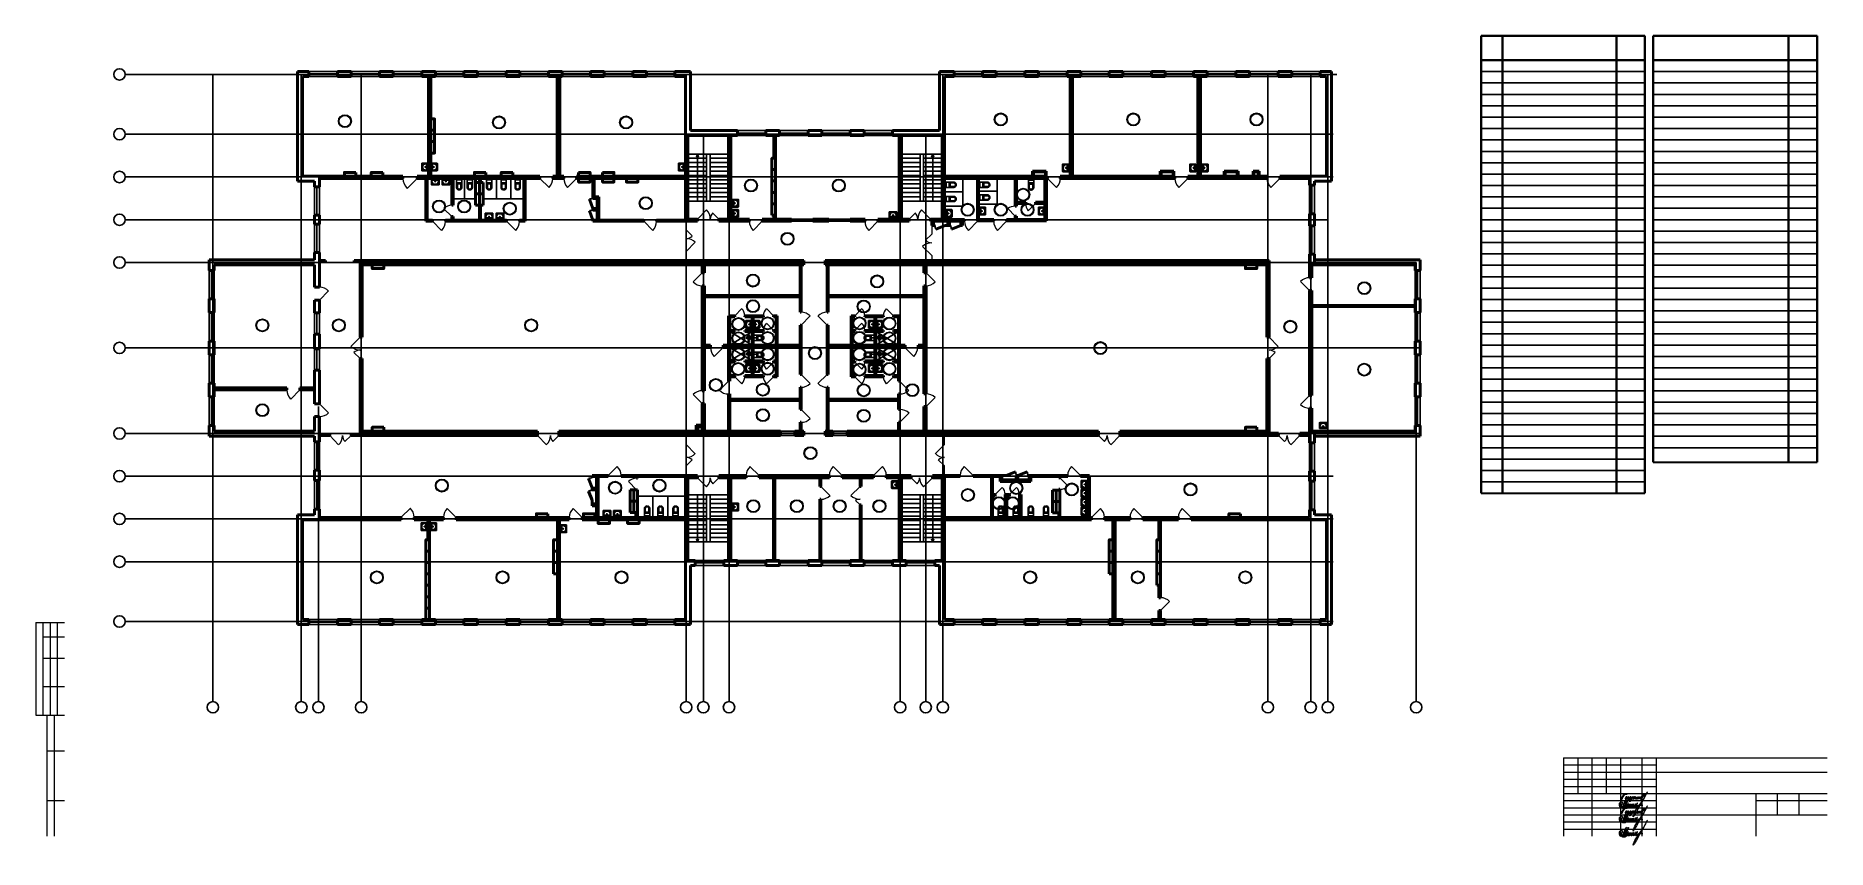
# Model space of a CAD drawing. Header units: metres. Extents: x 0 to 126, y 0 to 57.
import ezdxf

# ---------------------------------------------------------------- set-up
doc = ezdxf.new("R2010")
doc.units = ezdxf.units.M
doc.linetypes.add('ACAD_ISO04W100', pattern=[30, 24, -3, 0, -3])
for name, color, linetype, lineweight in [('Level 63', 7, 'Continuous', 0), ('Двери', 250, 'Continuous', 5), ('Стены', 7, 'Continuous', 50)]:
    doc.layers.add(name, color=color, linetype=linetype, lineweight=lineweight)
for name, color, linetype in [('SANTEH', 7, 'Continuous'), ('Окна', 127, 'Continuous'), ('Оси', 30, 'Continuous'), ('Осн надпись', 7, 'Continuous'), ('размеры оси', 163, 'Continuous'), ('Сантехника', 7, 'Continuous')]:
    doc.layers.add(name, color=color, linetype=linetype)

# ---------------------------------------------------------------- blocks, each defined once
blk = doc.blocks.new('Rac7')
at = {"color": 0}
for p, q in [((-39501, -24232), (-39501, -23830)), ((-39474, -23808), (-38988, -23808)), ((-39457, -23859), (-39457, -24115)), ((-39032, -23838), (-39430, -23838)), ((-39221, -23855), (-39241, -23855)), ((-39005, -24115), (-39005, -23859)), ((-39005, -23859), (-39005, -23859)), ((-38961, -23830), (-38961, -24232)), ((-38961, -24232), (-39501, -24232)), ((-39430, -24136), (-39253, -24136)), ((-39297, -24164), (-39253, -24164)), ((-39297, -24194), (-39297, -24164)), ((-39165, -24194), (-39297, -24194)), ((-39253, -24186), (-39253, -24094)), ((-39253, -24186), (-39209, -24186)), ((-39209, -24186), (-39209, -24094)), ((-39209, -24136), (-39032, -24136)), ((-39209, -24164), (-39165, -24164)), ((-39165, -24164), (-39165, -24194))]:
    blk.add_line(p, q, dxfattribs=at)
at = {"color": 0, "extrusion": (0, 0, -1)}
for centre, major_axis, start_param, end_param in [((-39474, -23830), (-27, 0), 0, 1.5707963), ((-39430, -23859), (-27, 0), 0, 1.5707963), ((-39241, -24007), (-194, 0), 0, 1.5707963), ((-39221, -24007), (-194, 0), 1.5707963, 3.1415927), ((-39032, -23859), (-27, 0), 1.5707963, 3.1415927), ((-38988, -23830), (-27, 0), 1.5707963, 3.1415927), ((-39430, -24115), (-27, 0), -1.5707963, 0), ((-39231, -24104), (-25.3, 0), 0.5528156, 2.5887771), ((-39032, -24115), (-27, 0), -3.1415927, -1.5707963)]:
    blk.add_ellipse(centre, major_axis=major_axis, ratio=0.7857143, start_param=start_param, end_param=end_param, dxfattribs=at)
blk.add_ellipse((-39231, -24048), major_axis=(-27.9, 0), ratio=0.7857143, dxfattribs=at)
blk = doc.blocks.new('WC With Cistern_103')
at = {"layer": 'SANTEH', "linetype": 'Continuous'}
for p, q in [((0, 170), (0, 700)), ((370, 700), (0, 700)), ((370, 500), (0, 500)), ((60, 425), (60, 170)), ((310, 425), (60, 425)), ((310, 170), (310, 425)), ((370, 170), (370, 700))]:
    blk.add_line(p, q, dxfattribs=at)
for points in [[(0, 170), (1, 151), (4, 133), (10, 115), (17, 97), (27, 81), (38, 66), (51, 52), (65, 40)], [(60, 170), (61, 158), (63, 146), (66, 135), (71, 124), (77, 114), (84, 104), (92, 96), (101, 88)], [(65, 40), (92, 23), (122, 10), (153, 3), (185, 0), (217, 3), (248, 10), (278, 23), (305, 40)], [(101, 88), (120, 76), (141, 67), (163, 62), (185, 60), (207, 62), (229, 67), (250, 76), (269, 88)], [(269, 88), (278, 96), (286, 104), (293, 114), (299, 124), (304, 135), (307, 146), (309, 158), (310, 170)], [(305, 40), (319, 52), (332, 66), (343, 81), (353, 97), (360, 115), (366, 133), (369, 151), (370, 170)]]:
    blk.add_lwpolyline(points, dxfattribs=at)
blk = doc.blocks.new('*U19')
at = {"linetype": 'Continuous', "lineweight": 0}
h = blk.add_hatch(color=5, dxfattribs=at)
edge = h.paths.add_edge_path()
edge.add_spline(control_points=[(-528, 199), (-508, 201), (-488, 203), (-468, 205), (-447, 207), (-426, 209), (-406, 210), (-386, 212), (-367, 212)], knot_values=[0, 0, 0, 0.25, 0.25, 0.5, 0.5, 0.75, 0.75, 1, 1, 1], degree=2, periodic=0)
edge.add_line((-367, 212), (-362, 212))
edge.add_spline(control_points=[(-362, 212), (-358, 212), (-358, 213), (-358, 217), (-361, 219), (-364, 222), (-369, 223), (-374, 225), (-380, 225), (-385, 225), (-390, 225)], knot_values=[0, 0, 0, 0.2, 0.2, 0.4, 0.4, 0.6, 0.6, 0.8, 0.8, 1, 1, 1], degree=2, periodic=0)
edge.add_line((-390, 225), (-400, 225))
edge.add_spline(control_points=[(-400, 225), (-433, 225), (-466, 222), (-498, 219), (-530, 215)], knot_values=[0, 0, 0, 0.5, 0.5, 1, 1, 1], degree=2, periodic=0)
edge.add_line((-530, 215), (-539, 216))
edge.add_line((-539, 216), (-545, 213))
edge.add_spline(control_points=[(-545, 213), (-551, 212), (-558, 211), (-566, 210), (-573, 208), (-581, 207), (-588, 206), (-596, 204), (-602, 202), (-606, 201), (-606, 197), (-606, 192), (-604, 191), (-602, 189), (-598, 189), (-588, 189), (-578, 191), (-568, 193), (-559, 194)], knot_values=[0, 0, 0, 0.1111111, 0.1111111, 0.2222222, 0.2222222, 0.3333333, 0.3333333, 0.4444444, 0.4444444, 0.5555556, 0.5555556, 0.6666667, 0.6666667, 0.7777778, 0.7777778, 0.8888889, 0.8888889, 1, 1, 1], degree=2, periodic=0)
edge.add_spline(control_points=[(-559, 194), (-564, 187), (-575, 171), (-585, 154), (-598, 134), (-611, 114), (-624, 93), (-637, 71), (-648, 54), (-660, 34), (-671, 14), (-682, -6), (-690, -23), (-699, -41), (-703, -54), (-708, -67), (-707, -72), (-707, -75), (-705, -79), (-703, -83), (-700, -87), (-697, -91), (-694, -93), (-691, -96), (-688, -96), (-685, -95), (-680, -86), (-676, -77), (-671, -66), (-666, -54), (-662, -44), (-658, -34), (-657, -32)], knot_values=[0, 0, 0, 0.0625, 0.0625, 0.125, 0.125, 0.1875, 0.1875, 0.25, 0.25, 0.3125, 0.3125, 0.375, 0.375, 0.4375, 0.4375, 0.5, 0.5, 0.5625, 0.5625, 0.625, 0.625, 0.6875, 0.6875, 0.75, 0.75, 0.8125, 0.8125, 0.875, 0.875, 0.9375, 0.9375, 1, 1, 1], degree=2, periodic=0)
edge.add_spline(control_points=[(-657, -32), (-657, -29), (-660, -30)], knot_values=[0, 0, 0, 1, 1, 1], degree=2, periodic=0)
edge.add_spline(control_points=[(-660, -30), (-661, -31), (-664, -34), (-666, -37), (-669, -41), (-672, -45), (-675, -49), (-677, -52), (-678, -53)], knot_values=[0, 0, 0, 0.25, 0.25, 0.5, 0.5, 0.75, 0.75, 1, 1, 1], degree=2, periodic=0)
edge.add_line((-678, -53), (-679, -53))
edge.add_spline(control_points=[(-679, -53), (-679, -52), (-675, -43), (-670, -34), (-662, -19), (-653, -4), (-640, 16), (-628, 36), (-612, 61)], knot_values=[0, 0, 0, 0.25, 0.25, 0.5, 0.5, 0.75, 0.75, 1, 1, 1], degree=2, periodic=0)
edge.add_spline(control_points=[(-612, 61), (-598, 83), (-584, 105), (-570, 126), (-556, 149), (-549, 161), (-540, 173), (-532, 186), (-528, 199)], knot_values=[0, 0, 0, 0.25, 0.25, 0.5, 0.5, 0.75, 0.75, 1, 1, 1], degree=2, periodic=0)
h = blk.add_hatch(color=5, dxfattribs=at)
edge = h.paths.add_edge_path()
edge.add_line((-354, -17), (-356, -17))
edge.add_spline(control_points=[(-356, -17), (-361, -18), (-365, -18)], knot_values=[0, 0, 0, 1, 1, 1], degree=2, periodic=0)
edge.add_spline(control_points=[(-365, -18), (-371, -23), (-377, -29), (-385, -36), (-394, -42), (-402, -48), (-411, -53), (-419, -58), (-427, -61), (-434, -64), (-441, -64), (-447, -64), (-451, -59), (-455, -55), (-455, -47), (-455, -40), (-452, -31), (-449, -23), (-445, -15)], knot_values=[0, 0, 0, 0.0475219, 0.0475219, 0.1665817, 0.1665817, 0.2856415, 0.2856415, 0.4047012, 0.4047012, 0.523761, 0.523761, 0.6428207, 0.6428207, 0.7618805, 0.7618805, 0.8809402, 0.8809402, 1, 1, 1], degree=2, periodic=0)
edge.add_spline(control_points=[(-445, -15), (-436, -12), (-422, -7), (-409, -1), (-397, 6), (-385, 13), (-376, 21), (-367, 29), (-367, 36), (-367, 42), (-372, 45), (-378, 48), (-381, 50), (-385, 53), (-389, 56), (-392, 60), (-398, 60), (-406, 60), (-419, 51), (-432, 42), (-444, 28), (-457, 13), (-466, -5), (-475, -23), (-475, -42), (-475, -58), (-466, -67), (-457, -75), (-443, -75), (-434, -75), (-425, -72), (-416, -68), (-406, -63), (-397, -57), (-387, -49), (-378, -42), (-368, -34), (-364, -30), (-361, -27)], knot_values=[0, 0, 0, 0.0548705, 0.0548705, 0.1097411, 0.1097411, 0.1646116, 0.1646116, 0.2194821, 0.2194821, 0.2743526, 0.2743526, 0.3292232, 0.3292232, 0.3840937, 0.3840937, 0.4389642, 0.4389642, 0.4938347, 0.4938347, 0.5487053, 0.5487053, 0.6035758, 0.6035758, 0.6584463, 0.6584463, 0.7133168, 0.7133168, 0.7681874, 0.7681874, 0.8230579, 0.8230579, 0.8779284, 0.8779284, 0.9327989, 0.9327989, 0.9876695, 0.9876695, 1, 1, 1], degree=2, periodic=0)
edge.add_spline(control_points=[(-361, -27), (-357, -22), (-354, -17)], knot_values=[0, 0, 0, 1, 1, 1], degree=2, periodic=0)
edge = h.paths.add_edge_path(flags=16)
edge.add_spline(control_points=[(-434, 3), (-429, 11), (-423, 18), (-417, 24), (-412, 29), (-406, 34), (-401, 37), (-395, 40), (-392, 40), (-386, 40), (-384, 38), (-382, 36), (-382, 34)], knot_values=[0, 0, 0, 0.1666667, 0.1666667, 0.3333333, 0.3333333, 0.5, 0.5, 0.6666667, 0.6666667, 0.8333333, 0.8333333, 1, 1, 1], degree=2, periodic=0)
edge.add_spline(control_points=[(-382, 34), (-382, 32), (-387, 27), (-393, 23), (-400, 18), (-408, 13), (-417, 9), (-427, 5), (-434, 3)], knot_values=[0, 0, 0, 0.25, 0.25, 0.5, 0.5, 0.75, 0.75, 1, 1, 1], degree=2, periodic=0)
h = blk.add_hatch(color=5, dxfattribs=at)
edge = h.paths.add_edge_path()
edge.add_spline(control_points=[(-221, -28), (-224, -31), (-230, -35), (-237, -40), (-245, -46), (-253, -51), (-260, -55), (-268, -58), (-273, -58), (-276, -58), (-277, -57), (-278, -55), (-278, -53)], knot_values=[0, 0, 0, 0.1543553, 0.1543553, 0.3234842, 0.3234842, 0.4926132, 0.4926132, 0.6617421, 0.6617421, 0.8308711, 0.8308711, 1, 1, 1], degree=2, periodic=0)
edge.add_spline(control_points=[(-278, -53), (-279, -48), (-275, -40), (-270, -32), (-265, -24), (-263, -21), (-259, -15), (-255, -9), (-251, -4), (-247, 1), (-243, 6), (-240, 10), (-239, 11)], knot_values=[0, 0, 0, 0.1666667, 0.1666667, 0.3333333, 0.3333333, 0.5, 0.5, 0.6666667, 0.6666667, 0.8333333, 0.8333333, 1, 1, 1], degree=2, periodic=0)
edge.add_spline(control_points=[(-239, 11), (-237, 14), (-237, 20), (-237, 27), (-237, 30), (-237, 33), (-241, 35), (-245, 38), (-249, 38), (-253, 38), (-256, 36), (-259, 34), (-262, 31), (-264, 28), (-265, 25), (-266, 22), (-266, 20)], knot_values=[0, 0, 0, 0.125, 0.125, 0.25, 0.25, 0.375, 0.375, 0.5, 0.5, 0.625, 0.625, 0.75, 0.75, 0.875, 0.875, 1, 1, 1], degree=2, periodic=0)
edge.add_spline(control_points=[(-266, 20), (-266, 15), (-269, 11), (-270, 10), (-274, 2), (-277, -2), (-279, -6)], knot_values=[0, 0, 0, 0.3333333, 0.3333333, 0.6666667, 0.6666667, 1, 1, 1], degree=2, periodic=0)
edge.add_spline(control_points=[(-279, -6), (-283, -5), (-289, -4), (-296, -3), (-303, -3), (-311, -3), (-318, -3)], knot_values=[0, 0, 0, 0.3333333, 0.3333333, 0.6666667, 0.6666667, 1, 1, 1], degree=2, periodic=0)
edge.add_line((-318, -3), (-323, -3))
edge.add_line((-323, -3), (-306, 24))
edge.add_spline(control_points=[(-306, 24), (-298, 37), (-293, 46), (-288, 54), (-288, 55)], knot_values=[0, 0, 0, 0.5, 0.5, 1, 1, 1], degree=2, periodic=0)
edge.add_spline(control_points=[(-288, 55), (-288, 57), (-291, 60), (-294, 63), (-297, 63), (-299, 63), (-306, 54), (-313, 45), (-322, 31), (-325, 27), (-328, 22)], knot_values=[0, 0, 0, 0.2315501, 0.2315501, 0.4631001, 0.4631001, 0.6946502, 0.6946502, 0.9262003, 0.9262003, 1, 1, 1], degree=2, periodic=0)
edge.add_line((-328, 22), (-328, 22))
edge.add_spline(control_points=[(-328, 22), (-324, 22), (-323, 19), (-322, 15), (-324, 12)], knot_values=[0, 0, 0, 0.5, 0.5, 1, 1, 1], degree=2, periodic=0)
edge.add_spline(control_points=[(-324, 12), (-329, 6), (-340, -6), (-348, -15), (-361, -27)], knot_values=[0, 0, 0, 0.5632916, 0.5632916, 1, 1, 1], degree=2, periodic=0)
edge.add_spline(control_points=[(-361, -27), (-361, -28), (-362, -29), (-371, -42), (-376, -52), (-382, -62), (-382, -64), (-382, -65), (-379, -67), (-377, -69), (-374, -71), (-372, -73), (-369, -74), (-367, -75), (-366, -75)], knot_values=[0, 0, 0, 0.0246414, 0.0246414, 0.1872012, 0.1872012, 0.349761, 0.349761, 0.5123207, 0.5123207, 0.6748805, 0.6748805, 0.8374402, 0.8374402, 1, 1, 1], degree=2, periodic=0)
edge.add_spline(control_points=[(-366, -75), (-364, -71), (-357, -60), (-350, -48), (-342, -34), (-336, -24), (-329, -13)], knot_values=[0, 0, 0, 0.3333333, 0.3333333, 0.6666667, 0.6666667, 1, 1, 1], degree=2, periodic=0)
edge.add_spline(control_points=[(-329, -13), (-326, -13), (-322, -13), (-314, -12), (-305, -12), (-296, -12), (-288, -13), (-286, -13), (-283, -14)], knot_values=[0, 0, 0, 0.25, 0.25, 0.5, 0.5, 0.75, 0.75, 1, 1, 1], degree=2, periodic=0)
edge.add_line((-283, -14), (-284, -15))
edge.add_spline(control_points=[(-284, -15), (-289, -25), (-292, -36), (-296, -47), (-295, -55), (-294, -64), (-289, -67), (-284, -70), (-278, -70), (-269, -70), (-260, -65), (-251, -60), (-245, -56), (-241, -54), (-237, -50), (-233, -47), (-228, -43), (-225, -40), (-223, -38)], knot_values=[0, 0, 0, 0.1137546, 0.1137546, 0.2275091, 0.2275091, 0.3412637, 0.3412637, 0.4550183, 0.4550183, 0.5687729, 0.5687729, 0.6825274, 0.6825274, 0.796282, 0.796282, 0.9100366, 0.9100366, 1, 1, 1], degree=2, periodic=0)
edge.add_spline(control_points=[(-223, -38), (-222, -33), (-221, -28)], knot_values=[0, 0, 0, 1, 1, 1], degree=2, periodic=0)
h = blk.add_hatch(color=5, dxfattribs=at)
edge = h.paths.add_edge_path()
edge.add_spline(control_points=[(-328, 22), (-330, 19), (-333, 15)], knot_values=[0, 0, 0, 1, 1, 1], degree=2, periodic=0)
edge.add_spline(control_points=[(-333, 15), (-338, 9), (-342, 2), (-344, -1), (-347, -5)], knot_values=[0, 0, 0, 0.2997216, 0.2997216, 1, 1, 1], degree=2, periodic=0)
edge.add_spline(control_points=[(-347, -5), (-350, -5), (-353, -6)], knot_values=[0, 0, 0, 1, 1, 1], degree=2, periodic=0)
edge.add_spline(control_points=[(-353, -6), (-359, -12), (-365, -18)], knot_values=[0, 0, 0, 1, 1, 1], degree=2, periodic=0)
edge.add_spline(control_points=[(-365, -18), (-361, -18), (-356, -17)], knot_values=[0, 0, 0, 1, 1, 1], degree=2, periodic=0)
edge.add_line((-356, -17), (-354, -17))
edge.add_spline(control_points=[(-354, -17), (-357, -22), (-361, -27)], knot_values=[0, 0, 0, 1, 1, 1], degree=2, periodic=0)
edge.add_spline(control_points=[(-361, -27), (-348, -15), (-340, -6)], knot_values=[0, 0, 0, 1, 1, 1], degree=2, periodic=0)
edge.add_line((-340, -6), (-340, -6))
edge.add_spline(control_points=[(-340, -6), (-329, 6), (-324, 12)], knot_values=[0, 0, 0, 1, 1, 1], degree=2, periodic=0)
edge.add_spline(control_points=[(-324, 12), (-322, 15), (-323, 19), (-324, 22), (-328, 22)], knot_values=[0, 0, 0, 0.5, 0.5, 1, 1, 1], degree=2, periodic=0)
h = blk.add_hatch(color=5, dxfattribs=at)
edge = h.paths.add_edge_path()
edge.add_spline(control_points=[(-333, 15), (-339, 8), (-348, -1), (-350, -3), (-353, -6)], knot_values=[0, 0, 0, 0.7876247, 0.7876247, 1, 1, 1], degree=2, periodic=0)
edge.add_spline(control_points=[(-353, -6), (-350, -5), (-347, -5)], knot_values=[0, 0, 0, 1, 1, 1], degree=2, periodic=0)
edge.add_spline(control_points=[(-347, -5), (-344, -1), (-342, 2)], knot_values=[0, 0, 0, 1, 1, 1], degree=2, periodic=0)
edge.add_line((-342, 2), (-342, 2))
edge.add_spline(control_points=[(-342, 2), (-338, 9), (-333, 15)], knot_values=[0, 0, 0, 1, 1, 1], degree=2, periodic=0)
h = blk.add_hatch(color=5, dxfattribs=at)
edge = h.paths.add_edge_path()
edge.add_spline(control_points=[(-71, 13), (-70, 16), (-70, 19), (-71, 22), (-75, 22)], knot_values=[0, 0, 0, 0.4809169, 0.4809169, 1, 1, 1], degree=2, periodic=0)
edge.add_spline(control_points=[(-75, 22), (-82, 13), (-95, -1), (-108, -15), (-124, -29), (-132, -36), (-141, -42), (-149, -48), (-158, -53), (-166, -58), (-174, -61), (-182, -64), (-188, -64), (-194, -64), (-198, -59), (-202, -55), (-202, -47), (-202, -40), (-199, -31), (-196, -23), (-192, -15)], knot_values=[0, 0, 0, 0.1, 0.1, 0.2, 0.2, 0.3, 0.3, 0.4, 0.4, 0.5, 0.5, 0.6, 0.6, 0.7, 0.7, 0.8, 0.8, 0.9, 0.9, 1, 1, 1], degree=2, periodic=0)
edge.add_spline(control_points=[(-192, -15), (-183, -12), (-169, -7), (-156, -1), (-144, 6), (-132, 13), (-123, 21), (-114, 29), (-114, 36), (-114, 42), (-120, 45), (-125, 48), (-128, 50), (-132, 53), (-136, 56), (-139, 60), (-145, 60), (-153, 60), (-166, 51), (-179, 42), (-192, 28), (-204, 13), (-213, -5), (-219, -16), (-221, -27)], knot_values=[0, 0, 0, 0.0861559, 0.0861559, 0.1723118, 0.1723118, 0.2584677, 0.2584677, 0.3446236, 0.3446236, 0.4307795, 0.4307795, 0.5169353, 0.5169353, 0.6030912, 0.6030912, 0.6892471, 0.6892471, 0.775403, 0.775403, 0.8615589, 0.8615589, 0.9477148, 0.9477148, 1, 1, 1], degree=2, periodic=0)
edge.add_line((-221, -27), (-221, -27))
edge.add_spline(control_points=[(-221, -27), (-218, -27), (-217, -32)], knot_values=[0, 0, 0, 1, 1, 1], degree=2, periodic=0)
edge.add_line((-217, -32), (-221, -36))
edge.add_spline(control_points=[(-221, -36), (-222, -37), (-223, -38)], knot_values=[0, 0, 0, 1, 1, 1], degree=2, periodic=0)
edge.add_spline(control_points=[(-223, -38), (-223, -40), (-223, -42), (-223, -58), (-213, -67), (-204, -75), (-190, -75), (-182, -75), (-172, -72), (-163, -68), (-153, -63), (-144, -57), (-134, -49), (-129, -45), (-123, -40)], knot_values=[0, 0, 0, 0.0182129, 0.0182129, 0.193372, 0.193372, 0.3685311, 0.3685311, 0.5436903, 0.5436903, 0.7188494, 0.7188494, 0.8940085, 0.8940085, 1, 1, 1], degree=2, periodic=0)
edge.add_spline(control_points=[(-123, -40), (-120, -36), (-117, -32), (-97, -9), (-77, 8), (-74, 10), (-71, 13)], knot_values=[0, 0, 0, 0.1268961, 0.1268961, 0.8982596, 0.8982596, 1, 1, 1], degree=2, periodic=0)
edge = h.paths.add_edge_path(flags=16)
edge.add_spline(control_points=[(-181, 3), (-176, 11), (-170, 18), (-165, 24), (-159, 29), (-153, 34), (-148, 37), (-143, 40), (-139, 40), (-133, 40), (-131, 38), (-129, 36), (-129, 34)], knot_values=[0, 0, 0, 0.1666667, 0.1666667, 0.3333333, 0.3333333, 0.5, 0.5, 0.6666667, 0.6666667, 0.8333333, 0.8333333, 1, 1, 1], degree=2, periodic=0)
edge.add_spline(control_points=[(-129, 34), (-129, 32), (-134, 27), (-140, 23), (-148, 18), (-155, 13), (-165, 9), (-174, 5), (-181, 3)], knot_values=[0, 0, 0, 0.25, 0.25, 0.5, 0.5, 0.75, 0.75, 1, 1, 1], degree=2, periodic=0)
h = blk.add_hatch(color=5, dxfattribs=at)
edge = h.paths.add_edge_path()
edge.add_line((-187, -200), (-169, -200))
edge.add_spline(control_points=[(-169, -200), (-165, -194), (-159, -186), (-143, -163), (-125, -136), (-107, -108), (-91, -84)], knot_values=[0, 0, 0, 0.1413735, 0.1413735, 0.5706867, 0.5706867, 1, 1, 1], degree=2, periodic=0)
edge.add_spline(control_points=[(-91, -84), (-86, -85), (-80, -85)], knot_values=[0, 0, 0, 1, 1, 1], degree=2, periodic=0)
edge.add_line((-80, -85), (-69, -85))
edge.add_spline(control_points=[(-69, -85), (-57, -85), (-43, -80), (-28, -75), (-16, -69), (-4, -63), (5, -57), (14, -51), (16, -50)], knot_values=[0, 0, 0, 0.25, 0.25, 0.5, 0.5, 0.75, 0.75, 1, 1, 1], degree=2, periodic=0)
edge.add_spline(control_points=[(16, -50), (19, -47), (19, -45), (19, -42), (17, -42), (16, -42), (14, -44)], knot_values=[0, 0, 0, 0.3333333, 0.3333333, 0.6666667, 0.6666667, 1, 1, 1], degree=2, periodic=0)
edge.add_spline(control_points=[(14, -44), (12, -45), (9, -46), (5, -48), (1, -49), (-3, -51), (-7, -52), (-10, -54), (-12, -55)], knot_values=[0, 0, 0, 0.25, 0.25, 0.5, 0.5, 0.75, 0.75, 1, 1, 1], degree=2, periodic=0)
edge.add_line((-12, -55), (-13, -52))
edge.add_spline(control_points=[(-13, -52), (-11, -51), (-5, -45), (1, -38), (6, -29), (12, -20), (17, -10), (21, 0), (21, 8)], knot_values=[0, 0, 0, 0.25, 0.25, 0.5, 0.5, 0.75, 0.75, 1, 1, 1], degree=2, periodic=0)
edge.add_spline(control_points=[(21, 8), (21, 40), (-12, 40), (-13, 40), (-13, 39), (-14, 39), (-14, 39)], knot_values=[0, 0, 0, 0.3333333, 0.3333333, 0.6666667, 0.6666667, 1, 1, 1], degree=2, periodic=0)
edge.add_spline(control_points=[(-14, 39), (-4, 57), (2, 68), (8, 79), (8, 82), (8, 84), (5, 84), (1, 84), (-2, 81), (-6, 77), (-9, 73), (-11, 71), (-19, 60), (-26, 49), (-37, 34)], knot_values=[0, 0, 0, 0.1428571, 0.1428571, 0.2857143, 0.2857143, 0.4285714, 0.4285714, 0.5714286, 0.5714286, 0.7142857, 0.7142857, 0.8571429, 0.8571429, 1, 1, 1], degree=2, periodic=0)
edge.add_spline(control_points=[(-37, 34), (-54, 27), (-71, 13)], knot_values=[0, 0, 0, 1, 1, 1], degree=2, periodic=0)
edge.add_line((-71, 13), (-71, 12))
edge.add_spline(control_points=[(-71, 12), (-76, 6), (-87, -6), (-98, -18), (-116, -34), (-119, -37), (-123, -40)], knot_values=[0, 0, 0, 0.4175566, 0.4175566, 0.8351133, 0.8351133, 1, 1, 1], degree=2, periodic=0)
edge.add_spline(control_points=[(-123, -40), (-139, -59), (-154, -81), (-171, -108), (-184, -133), (-198, -158), (-205, -180), (-209, -191), (-211, -200)], knot_values=[0, 0, 0, 0.2516663, 0.2516663, 0.5528858, 0.5528858, 0.8541053, 0.8541053, 1, 1, 1], degree=2, periodic=0)
edge.add_line((-211, -200), (-202, -200))
edge.add_spline(control_points=[(-202, -200), (-200, -193), (-196, -182), (-190, -164), (-178, -142), (-166, -119), (-150, -95), (-135, -70), (-117, -48), (-100, -26), (-81, -7), (-63, 11), (-46, 21)], knot_values=[0, 0, 0, 0.1000073, 0.1000073, 0.2800059, 0.2800059, 0.4600044, 0.4600044, 0.6400029, 0.6400029, 0.8200015, 0.8200015, 1, 1, 1], degree=2, periodic=0)
edge.add_spline(control_points=[(-46, 21), (-59, 1), (-75, -23), (-90, -47), (-105, -70), (-115, -86), (-126, -104), (-137, -121), (-147, -138), (-158, -154), (-167, -169), (-177, -184), (-184, -195), (-186, -198), (-187, -200)], knot_values=[0, 0, 0, 0.1605427, 0.1605427, 0.3210853, 0.3210853, 0.481628, 0.481628, 0.6421706, 0.6421706, 0.8027133, 0.8027133, 0.9632559, 0.9632559, 1, 1, 1], degree=2, periodic=0)
edge = h.paths.add_edge_path(flags=16)
edge.add_spline(control_points=[(-83, -72), (-82, -70), (-81, -68), (-80, -67), (-79, -65), (-63, -40), (-47, -15), (-32, 10), (-19, 31)], knot_values=[0, 0, 0, 0.25, 0.25, 0.5, 0.5, 0.75, 0.75, 1, 1, 1], degree=2, periodic=0)
edge.add_spline(control_points=[(-19, 31), (-18, 31), (-14, 31), (-6, 31), (0, 26), (6, 21), (6, 11)], knot_values=[0, 0, 0, 0.3333333, 0.3333333, 0.6666667, 0.6666667, 1, 1, 1], degree=2, periodic=0)
edge.add_spline(control_points=[(6, 11), (6, -2), (0, -14), (-5, -26), (-13, -36), (-20, -45), (-27, -52), (-35, -58), (-39, -60), (-41, -62), (-47, -64), (-53, -65), (-59, -67), (-65, -69), (-72, -70), (-78, -71), (-83, -72)], knot_values=[0, 0, 0, 0.125, 0.125, 0.25, 0.25, 0.375, 0.375, 0.5, 0.5, 0.625, 0.625, 0.75, 0.75, 0.875, 0.875, 1, 1, 1], degree=2, periodic=0)
h = blk.add_hatch(color=5, dxfattribs=at)
edge = h.paths.add_edge_path()
edge.add_spline(control_points=[(210, 20), (209, 18), (205, 14), (202, 10), (196, 5), (191, -1), (185, -7), (179, -13), (173, -19), (162, -29), (152, -37), (142, -45), (138, -45), (135, -45), (134, -43), (133, -40), (133, -37), (133, -33), (134, -28), (136, -23), (138, -18), (140, -12), (141, -7), (143, -2), (143, 1), (143, 7), (140, 9), (137, 12), (132, 12), (130, 12), (126, 10)], knot_values=[0, 0, 0, 0.0666667, 0.0666667, 0.1333333, 0.1333333, 0.2, 0.2, 0.2666667, 0.2666667, 0.3333333, 0.3333333, 0.4, 0.4, 0.4666667, 0.4666667, 0.5333333, 0.5333333, 0.6, 0.6, 0.6666667, 0.6666667, 0.7333333, 0.7333333, 0.8, 0.8, 0.8666667, 0.8666667, 0.9333333, 0.9333333, 1, 1, 1], degree=2, periodic=0)
edge.add_spline(control_points=[(126, 10), (129, 14), (132, 19), (134, 24), (136, 29), (139, 34), (140, 38), (141, 42), (141, 45), (141, 54), (136, 58), (131, 63), (123, 63), (113, 63), (102, 56), (91, 50), (80, 39), (69, 28), (59, 15), (49, 2), (41, -12), (33, -26), (28, -39), (24, -52), (24, -62), (24, -68), (26, -73), (29, -78), (33, -78), (36, -78), (42, -74), (48, -69), (55, -64), (62, -58), (69, -51), (77, -45), (82, -40), (87, -35), (93, -30), (99, -24), (105, -20), (110, -15), (114, -12), (118, -9), (118, -9), (119, -9), (119, -10), (120, -11), (120, -12)], knot_values=[0, 0, 0, 0.0416667, 0.0416667, 0.0833333, 0.0833333, 0.125, 0.125, 0.1666667, 0.1666667, 0.2083333, 0.2083333, 0.25, 0.25, 0.2916667, 0.2916667, 0.3333333, 0.3333333, 0.375, 0.375, 0.4166667, 0.4166667, 0.4583333, 0.4583333, 0.5, 0.5, 0.5416667, 0.5416667, 0.5833333, 0.5833333, 0.625, 0.625, 0.6666667, 0.6666667, 0.7083333, 0.7083333, 0.75, 0.75, 0.7916667, 0.7916667, 0.8333333, 0.8333333, 0.875, 0.875, 0.9166667, 0.9166667, 0.9583333, 0.9583333, 1, 1, 1], degree=2, periodic=0)
edge.add_spline(control_points=[(120, -12), (119, -13), (117, -21), (116, -28), (116, -34), (116, -44), (119, -51), (122, -58), (130, -58), (134, -58), (141, -55), (147, -52), (153, -47), (159, -42), (165, -37), (171, -32), (175, -28), (179, -24), (185, -18), (191, -12), (197, -6), (203, 0), (207, 5), (211, 10), (212, 11)], knot_values=[0, 0, 0, 0.0833333, 0.0833333, 0.1666667, 0.1666667, 0.25, 0.25, 0.3333333, 0.3333333, 0.4166667, 0.4166667, 0.5, 0.5, 0.5833333, 0.5833333, 0.6666667, 0.6666667, 0.75, 0.75, 0.8333333, 0.8333333, 0.9166667, 0.9166667, 1, 1, 1], degree=2, periodic=0)
edge.add_spline(control_points=[(212, 11), (214, 16), (213, 18), (211, 20), (210, 20)], knot_values=[0, 0, 0, 0.5, 0.5, 1, 1, 1], degree=2, periodic=0)
edge = h.paths.add_edge_path(flags=16)
edge.add_spline(control_points=[(114, 11), (112, 9), (110, 8), (109, 6), (109, 5), (109, 5), (111, 3), (113, 2), (116, 1)], knot_values=[0, 0, 0, 0.25, 0.25, 0.5, 0.5, 0.75, 0.75, 1, 1, 1], degree=2, periodic=0)
edge.add_spline(control_points=[(116, 1), (110, -4), (103, -10), (96, -17), (89, -23), (82, -29), (74, -36), (65, -44), (58, -50), (50, -56), (44, -60), (38, -64), (37, -64), (36, -64), (36, -60), (36, -54), (42, -42), (49, -30), (60, -15), (69, -3), (79, 8), (90, 20), (100, 29), (110, 38), (118, 43), (126, 49), (130, 49), (133, 49), (133, 45)], knot_values=[0, 0, 0, 0.0714286, 0.0714286, 0.1428571, 0.1428571, 0.2142857, 0.2142857, 0.2857143, 0.2857143, 0.3571429, 0.3571429, 0.4285714, 0.4285714, 0.5, 0.5, 0.5714286, 0.5714286, 0.6428571, 0.6428571, 0.7142857, 0.7142857, 0.7857143, 0.7857143, 0.8571429, 0.8571429, 0.9285714, 0.9285714, 1, 1, 1], degree=2, periodic=0)
edge.add_spline(control_points=[(133, 45), (133, 44), (130, 38), (128, 33), (124, 27), (121, 22), (118, 17), (114, 12), (114, 11)], knot_values=[0, 0, 0, 0.25, 0.25, 0.5, 0.5, 0.75, 0.75, 1, 1, 1], degree=2, periodic=0)
h = blk.add_hatch(color=5, dxfattribs=at)
edge = h.paths.add_edge_path()
edge.add_line((190, -45), (190, -43))
edge.add_spline(control_points=[(190, -43), (188, -39), (185, -38), (183, -37), (180, -37), (172, -38), (168, -44), (164, -50), (165, -57), (165, -63), (170, -69), (175, -74), (185, -74), (197, -74), (208, -67), (218, -61), (227, -52), (236, -43), (244, -33), (251, -22), (258, -12), (265, -2), (270, 6), (275, 14), (279, 18)], knot_values=[0, 0, 0, 0.0833333, 0.0833333, 0.1666667, 0.1666667, 0.25, 0.25, 0.3333333, 0.3333333, 0.4166667, 0.4166667, 0.5, 0.5, 0.5833333, 0.5833333, 0.6666667, 0.6666667, 0.75, 0.75, 0.8333333, 0.8333333, 0.9166667, 0.9166667, 1, 1, 1], degree=2, periodic=0)
edge.add_spline(control_points=[(279, 18), (278, 16), (273, 8), (268, -1), (262, -13), (257, -24), (253, -37), (249, -50), (250, -61)], knot_values=[0, 0, 0, 0.25, 0.25, 0.5, 0.5, 0.75, 0.75, 1, 1, 1], degree=2, periodic=0)
edge.add_spline(control_points=[(250, -61), (249, -71), (253, -73), (257, -76), (264, -74), (272, -72), (281, -65), (290, -59), (298, -51), (306, -43), (314, -35), (321, -27), (327, -21)], knot_values=[0, 0, 0, 0.1666667, 0.1666667, 0.3333333, 0.3333333, 0.5, 0.5, 0.6666667, 0.6666667, 0.8333333, 0.8333333, 1, 1, 1], degree=2, periodic=0)
edge.add_spline(control_points=[(327, -21), (328, -17), (326, -17), (325, -16), (323, -16)], knot_values=[0, 0, 0, 0.5, 0.5, 1, 1, 1], degree=2, periodic=0)
edge.add_spline(control_points=[(323, -16), (321, -19), (314, -26), (307, -33), (299, -40), (291, -47), (283, -53), (276, -59), (271, -60)], knot_values=[0, 0, 0, 0.25, 0.25, 0.5, 0.5, 0.75, 0.75, 1, 1, 1], degree=2, periodic=0)
edge.add_spline(control_points=[(271, -60), (266, -59), (267, -55)], knot_values=[0, 0, 0, 1, 1, 1], degree=2, periodic=0)
edge.add_spline(control_points=[(267, -55), (268, -41), (276, -26), (284, -12), (294, 1), (304, 14), (312, 25), (321, 36), (323, 44), (325, 50), (323, 52), (321, 53), (317, 54), (312, 54), (307, 54), (303, 55), (299, 53), (294, 51), (289, 46), (284, 41), (277, 31)], knot_values=[0, 0, 0, 0.1, 0.1, 0.2, 0.2, 0.3, 0.3, 0.4, 0.4, 0.5, 0.5, 0.6, 0.6, 0.7, 0.7, 0.8, 0.8, 0.9, 0.9, 1, 1, 1], degree=2, periodic=0)
edge.add_spline(control_points=[(277, 31), (268, 16), (258, -1), (247, -17), (237, -31), (227, -45), (218, -53), (208, -62), (198, -62), (193, -62), (190, -59), (188, -56), (190, -45)], knot_values=[0, 0, 0, 0.1666667, 0.1666667, 0.3333333, 0.3333333, 0.5, 0.5, 0.6666667, 0.6666667, 0.8333333, 0.8333333, 1, 1, 1], degree=2, periodic=0)
h = blk.add_hatch(color=5, dxfattribs=at)
edge = h.paths.add_edge_path()
edge.add_line((448, 19), (448, 21))
edge.add_spline(control_points=[(448, 21), (448, 34), (442, 40), (436, 46), (429, 46), (424, 46), (417, 44), (411, 42), (408, 42), (407, 42), (406, 44), (405, 45), (404, 47), (403, 49), (401, 50), (400, 52), (398, 52), (393, 52), (385, 47), (377, 42), (369, 34), (361, 26), (353, 16), (344, 6), (338, -4), (331, -14), (327, -24), (323, -34), (323, -42), (323, -55), (332, -62), (340, -68), (353, -68), (365, -68), (378, -61), (391, -53), (404, -43), (416, -32), (426, -19), (436, -7), (442, 3)], knot_values=[0, 0, 0, 0.05, 0.05, 0.1, 0.1, 0.15, 0.15, 0.2, 0.2, 0.25, 0.25, 0.3, 0.3, 0.35, 0.35, 0.4, 0.4, 0.45, 0.45, 0.5, 0.5, 0.55, 0.55, 0.6, 0.6, 0.65, 0.65, 0.7, 0.7, 0.75, 0.75, 0.8, 0.8, 0.85, 0.85, 0.9, 0.9, 0.95, 0.95, 1, 1, 1], degree=2, periodic=0)
edge.add_spline(control_points=[(442, 3), (444, 4), (447, 4), (449, 5), (450, 5), (455, 5), (452, 9)], knot_values=[0, 0, 0, 0.3333333, 0.3333333, 0.6666667, 0.6666667, 1, 1, 1], degree=2, periodic=0)
edge.add_spline(control_points=[(452, 9), (451, 9), (450, 12), (449, 15), (448, 19)], knot_values=[0, 0, 0, 0.5, 0.5, 1, 1, 1], degree=2, periodic=0)
edge = h.paths.add_edge_path(flags=16)
edge.add_spline(control_points=[(430, 9), (430, 5), (426, -1), (422, -7), (415, -14), (408, -22), (399, -30), (391, -38), (382, -44), (374, -51), (366, -55), (358, -59), (353, -59), (341, -59), (341, -48), (341, -42), (346, -33), (350, -24), (357, -15), (364, -6), (373, 3), (382, 12), (392, 19), (402, 26), (412, 31), (422, 35), (430, 35), (434, 35), (434, 33)], knot_values=[0, 0, 0, 0.0714286, 0.0714286, 0.1428571, 0.1428571, 0.2142857, 0.2142857, 0.2857143, 0.2857143, 0.3571429, 0.3571429, 0.4285714, 0.4285714, 0.5, 0.5, 0.5714286, 0.5714286, 0.6428571, 0.6428571, 0.7142857, 0.7142857, 0.7857143, 0.7857143, 0.8571429, 0.8571429, 0.9285714, 0.9285714, 1, 1, 1], degree=2, periodic=0)
edge.add_spline(control_points=[(434, 33), (434, 33), (430, 29), (426, 25), (426, 18), (426, 13), (428, 11), (429, 9), (430, 9)], knot_values=[0, 0, 0, 0.25, 0.25, 0.5, 0.5, 0.75, 0.75, 1, 1, 1], degree=2, periodic=0)
h = blk.add_hatch(color=5, dxfattribs=at)
edge = h.paths.add_edge_path()
edge.add_spline(control_points=[(558, -11), (561, -10), (563, -10), (565, -9), (567, -9)], knot_values=[0, 0, 0, 0.5, 0.5, 1, 1, 1], degree=2, periodic=0)
edge.add_spline(control_points=[(567, -9), (571, -8), (569, -5), (568, -4), (567, -2), (566, 1), (565, 4)], knot_values=[0, 0, 0, 0.3333333, 0.3333333, 0.6666667, 0.6666667, 1, 1, 1], degree=2, periodic=0)
edge.add_spline(control_points=[(565, 4), (565, 5), (565, 6), (565, 6), (565, 7), (565, 13), (563, 16), (560, 19), (553, 19), (547, 19), (545, 15), (543, 11), (543, 4), (543, -1), (544, -3), (545, -5), (546, -6)], knot_values=[0, 0, 0, 0.125, 0.125, 0.25, 0.25, 0.375, 0.375, 0.5, 0.5, 0.625, 0.625, 0.75, 0.75, 0.875, 0.875, 1, 1, 1], degree=2, periodic=0)
edge.add_spline(control_points=[(546, -6), (546, -9), (542, -15), (538, -21), (531, -29), (525, -36), (516, -44), (508, -52), (499, -59), (491, -65), (483, -69), (475, -73), (469, -73), (464, -73), (462, -70), (459, -67), (459, -62), (459, -57), (462, -47), (465, -38), (470, -28), (474, -18), (479, -9), (483, -1), (486, 3)], knot_values=[0, 0, 0, 0.0833333, 0.0833333, 0.1666667, 0.1666667, 0.25, 0.25, 0.3333333, 0.3333333, 0.4166667, 0.4166667, 0.5, 0.5, 0.5833333, 0.5833333, 0.6666667, 0.6666667, 0.75, 0.75, 0.8333333, 0.8333333, 0.9166667, 0.9166667, 1, 1, 1], degree=2, periodic=0)
edge.add_spline(control_points=[(486, 3), (497, 7), (513, 17), (530, 27), (548, 40), (566, 53), (585, 69), (605, 85), (623, 101), (641, 117), (656, 134), (672, 151), (683, 166), (695, 182), (701, 196), (708, 211), (708, 222)], knot_values=[0, 0, 0, 0.125, 0.125, 0.25, 0.25, 0.375, 0.375, 0.5, 0.5, 0.625, 0.625, 0.75, 0.75, 0.875, 0.875, 1, 1, 1], degree=2, periodic=0)
edge.add_spline(control_points=[(708, 222), (708, 230), (705, 235), (702, 239), (695, 239), (684, 239), (667, 229), (650, 219), (631, 202), (611, 186), (589, 163), (567, 141), (545, 117), (524, 92), (505, 67), (486, 41), (471, 18), (456, -5), (448, -24), (439, -43), (439, -55), (439, -68), (448, -75), (456, -82), (469, -82), (481, -82), (495, -75), (508, -68), (520, -57), (532, -46), (542, -34), (552, -21), (558, -11)], knot_values=[0, 0, 0, 0.0625, 0.0625, 0.125, 0.125, 0.1875, 0.1875, 0.25, 0.25, 0.3125, 0.3125, 0.375, 0.375, 0.4375, 0.4375, 0.5, 0.5, 0.5625, 0.5625, 0.625, 0.625, 0.6875, 0.6875, 0.75, 0.75, 0.8125, 0.8125, 0.875, 0.875, 0.9375, 0.9375, 1, 1, 1], degree=2, periodic=0)
edge = h.paths.add_edge_path(flags=16)
edge.add_spline(control_points=[(496, 18), (512, 41), (531, 65), (550, 88), (566, 108), (572, 115), (583, 127), (593, 138), (605, 150), (617, 162), (630, 174), (643, 187), (654, 196), (666, 206), (675, 212), (684, 218), (689, 218), (693, 218), (694, 217), (696, 216), (696, 211)], knot_values=[0, 0, 0, 0.1, 0.1, 0.2, 0.2, 0.3, 0.3, 0.4, 0.4, 0.5, 0.5, 0.6, 0.6, 0.7, 0.7, 0.8, 0.8, 0.9, 0.9, 1, 1, 1], degree=2, periodic=0)
edge.add_spline(control_points=[(696, 211), (696, 205), (689, 194), (683, 183), (671, 170), (659, 156), (645, 141), (630, 125), (613, 110), (595, 94), (578, 78), (560, 63), (544, 51), (529, 38), (516, 30), (503, 21), (496, 18)], knot_values=[0, 0, 0, 0.125, 0.125, 0.25, 0.25, 0.375, 0.375, 0.5, 0.5, 0.625, 0.625, 0.75, 0.75, 0.875, 0.875, 1, 1, 1], degree=2, periodic=0)
h = blk.add_hatch(color=5, dxfattribs=at)
edge = h.paths.add_edge_path()
edge.add_spline(control_points=[(-366, -7), (-368, -7), (-369, -5), (-370, -4), (-372, -3), (-376, -1), (-376, -8)], knot_values=[0, 0, 0, 0.3333333, 0.3333333, 0.6666667, 0.6666667, 1, 1, 1], degree=2, periodic=0)
edge.add_spline(control_points=[(-376, -8), (-377, -14), (-369, -17)], knot_values=[0, 0, 0, 1, 1, 1], degree=2, periodic=0)
edge.add_spline(control_points=[(-369, -17), (-367, -17), (-365, -18)], knot_values=[0, 0, 0, 1, 1, 1], degree=2, periodic=0)
edge.add_spline(control_points=[(-365, -18), (-359, -12), (-353, -6)], knot_values=[0, 0, 0, 1, 1, 1], degree=2, periodic=0)
edge.add_spline(control_points=[(-353, -6), (-354, -6), (-354, -6), (-364, -8), (-366, -7)], knot_values=[0, 0, 0, 0.1932623, 0.1932623, 1, 1, 1], degree=2, periodic=0)
h = blk.add_hatch(color=5, dxfattribs=at)
edge = h.paths.add_edge_path()
edge.add_spline(control_points=[(-223, -38), (-222, -37), (-221, -36)], knot_values=[0, 0, 0, 1, 1, 1], degree=2, periodic=0)
edge.add_line((-221, -36), (-217, -32))
edge.add_spline(control_points=[(-217, -32), (-218, -27), (-221, -27)], knot_values=[0, 0, 0, 1, 1, 1], degree=2, periodic=0)
edge.add_spline(control_points=[(-221, -27), (-221, -28), (-221, -28)], knot_values=[0, 0, 0, 1, 1, 1], degree=2, periodic=0)
edge.add_spline(control_points=[(-221, -28), (-222, -33), (-223, -38)], knot_values=[0, 0, 0, 1, 1, 1], degree=2, periodic=0)
h = blk.add_hatch(color=5, dxfattribs=at)
edge = h.paths.add_edge_path()
edge.add_line((-202, -200), (-211, -200))
edge.add_spline(control_points=[(-211, -200), (-213, -210), (-213, -218), (-213, -227), (-210, -233), (-206, -239), (-202, -239), (-199, -239), (-187, -224), (-179, -214), (-169, -200)], knot_values=[0, 0, 0, 0.1231748, 0.1231748, 0.3620463, 0.3620463, 0.6009178, 0.6009178, 0.8397892, 0.8397892, 1, 1, 1], degree=2, periodic=0)
edge.add_line((-169, -200), (-187, -200))
edge.add_spline(control_points=[(-187, -200), (-192, -208), (-196, -214), (-200, -220), (-201, -220), (-203, -220), (-203, -217), (-203, -215), (-203, -211), (-203, -207), (-202, -200)], knot_values=[0, 0, 0, 0.1829252, 0.1829252, 0.4201436, 0.4201436, 0.657362, 0.657362, 0.8945804, 0.8945804, 1, 1, 1], degree=2, periodic=0)
at = {"color": 5, "linetype": 'Continuous', "lineweight": 0, "flags": 128}
for points in [[(-545, 213), (-539, 216), (-530, 215)], [(-400, 225), (-390, 225)], [(-362, 212), (-367, 212)], [(-306, 24), (-323, -3), (-318, -3)], [(448, 21), (448, 19)], [(-679, -53), (-678, -53)], [(-354, -17), (-356, -17)], [(-284, -15), (-283, -14)], [(-217, -32), (-221, -36)], [(-13, -52), (-12, -55)], [(190, -43), (190, -45)]]:
    blk.add_lwpolyline(points, dxfattribs=at)
at = {"color": 5, "linetype": 'Continuous', "lineweight": 0}
for points, knots in [([(-678, -53), (-677, -52), (-675, -49), (-672, -45), (-669, -41), (-666, -37), (-664, -34), (-661, -31), (-660, -30), (-657, -29), (-657, -32), (-658, -34), (-662, -44), (-666, -54), (-671, -66), (-676, -77), (-680, -86), (-685, -95), (-688, -96), (-691, -96), (-694, -93), (-697, -91), (-700, -87), (-703, -83), (-705, -79), (-707, -75), (-707, -72), (-708, -67), (-703, -54), (-699, -41), (-690, -23), (-682, -6), (-671, 14), (-660, 34), (-648, 54), (-637, 71), (-624, 93), (-611, 114), (-598, 134), (-585, 154), (-575, 171), (-564, 187), (-559, 194), (-568, 193), (-578, 191), (-588, 189), (-598, 189), (-602, 189), (-604, 191), (-606, 192), (-606, 197), (-606, 201), (-602, 202), (-596, 204), (-588, 206), (-581, 207), (-573, 208), (-566, 210), (-558, 211), (-551, 212), (-545, 213)], [0, 0, 0, 0.0333333, 0.0333333, 0.0666667, 0.0666667, 0.1, 0.1, 0.1333333, 0.1333333, 0.1666667, 0.1666667, 0.2, 0.2, 0.2333333, 0.2333333, 0.2666667, 0.2666667, 0.3, 0.3, 0.3333333, 0.3333333, 0.3666667, 0.3666667, 0.4, 0.4, 0.4333333, 0.4333333, 0.4666667, 0.4666667, 0.5, 0.5, 0.5333333, 0.5333333, 0.5666667, 0.5666667, 0.6, 0.6, 0.6333333, 0.6333333, 0.6666667, 0.6666667, 0.7, 0.7, 0.7333333, 0.7333333, 0.7666667, 0.7666667, 0.8, 0.8, 0.8333333, 0.8333333, 0.8666667, 0.8666667, 0.9, 0.9, 0.9333333, 0.9333333, 0.9666667, 0.9666667, 1, 1, 1]), ([(-612, 61), (-628, 36), (-640, 16), (-653, -4), (-662, -19), (-670, -34), (-675, -43), (-679, -52), (-679, -53)], [0, 0, 0, 0.25, 0.25, 0.5, 0.5, 0.75, 0.75, 1, 1, 1]), ([(-367, 212), (-386, 212), (-406, 210), (-426, 209), (-447, 207), (-468, 205), (-488, 203), (-508, 201), (-528, 199), (-532, 186), (-540, 173), (-549, 161), (-556, 149), (-570, 126), (-584, 105), (-598, 83), (-612, 61)], [0, 0, 0, 0.125, 0.125, 0.25, 0.25, 0.375, 0.375, 0.5, 0.5, 0.625, 0.625, 0.75, 0.75, 0.875, 0.875, 1, 1, 1]), ([(-530, 215), (-498, 219), (-466, 222), (-433, 225), (-400, 225)], [0, 0, 0, 0.5, 0.5, 1, 1, 1]), ([(-324, 12), (-329, 6), (-340, -6), (-351, -18), (-368, -34), (-378, -42), (-387, -49), (-397, -57), (-406, -63), (-416, -68), (-425, -72), (-434, -75), (-443, -75), (-457, -75), (-466, -67), (-475, -58), (-475, -42), (-475, -23), (-466, -5), (-457, 13), (-444, 28), (-432, 42), (-419, 51), (-406, 60), (-398, 60), (-392, 60), (-389, 56), (-385, 53), (-381, 50), (-378, 48), (-372, 45), (-367, 42), (-367, 36), (-367, 29), (-376, 21), (-385, 13), (-397, 6), (-409, -1), (-422, -7), (-436, -12), (-445, -15), (-449, -23), (-452, -31), (-455, -40), (-455, -47), (-455, -55), (-451, -59), (-447, -64), (-441, -64), (-434, -64), (-427, -61), (-419, -58), (-411, -53), (-402, -48), (-394, -42), (-385, -36), (-377, -29), (-361, -15), (-348, -1), (-335, 13), (-328, 22), (-324, 22), (-323, 19), (-322, 15), (-324, 12)], [0, 0, 0, 0.03125, 0.03125, 0.0625, 0.0625, 0.09375, 0.09375, 0.125, 0.125, 0.15625, 0.15625, 0.1875, 0.1875, 0.21875, 0.21875, 0.25, 0.25, 0.28125, 0.28125, 0.3125, 0.3125, 0.34375, 0.34375, 0.375, 0.375, 0.40625, 0.40625, 0.4375, 0.4375, 0.46875, 0.46875, 0.5, 0.5, 0.53125, 0.53125, 0.5625, 0.5625, 0.59375, 0.59375, 0.625, 0.625, 0.65625, 0.65625, 0.6875, 0.6875, 0.71875, 0.71875, 0.75, 0.75, 0.78125, 0.78125, 0.8125, 0.8125, 0.84375, 0.84375, 0.875, 0.875, 0.90625, 0.90625, 0.9375, 0.9375, 0.96875, 0.96875, 1, 1, 1]), ([(-390, 225), (-385, 225), (-380, 225), (-374, 225), (-369, 223), (-364, 222), (-361, 219), (-358, 217), (-358, 213), (-358, 212), (-362, 212)], [0, 0, 0, 0.2, 0.2, 0.4, 0.4, 0.6, 0.6, 0.8, 0.8, 1, 1, 1]), ([(-356, -17), (-365, -19), (-369, -17), (-377, -14), (-376, -8), (-376, -1), (-372, -3), (-370, -4), (-369, -5), (-368, -7), (-366, -7), (-364, -8), (-354, -6), (-351, -5), (-347, -5), (-344, -1), (-342, 2), (-332, 18), (-322, 31), (-313, 45), (-306, 54), (-299, 63), (-297, 63), (-294, 63), (-291, 60), (-288, 57), (-288, 55), (-288, 54), (-293, 46), (-298, 37), (-306, 24)], [0, 0, 0, 0.0666667, 0.0666667, 0.1333333, 0.1333333, 0.2, 0.2, 0.2666667, 0.2666667, 0.3333333, 0.3333333, 0.4, 0.4, 0.4666667, 0.4666667, 0.5333333, 0.5333333, 0.6, 0.6, 0.6666667, 0.6666667, 0.7333333, 0.7333333, 0.8, 0.8, 0.8666667, 0.8666667, 0.9333333, 0.9333333, 1, 1, 1]), ([(-318, -3), (-311, -3), (-303, -3), (-296, -3), (-289, -4), (-283, -5), (-279, -6), (-277, -2), (-274, 2), (-270, 10), (-269, 11), (-266, 15), (-266, 20), (-266, 22), (-265, 25), (-264, 28), (-262, 31), (-259, 34), (-256, 36), (-253, 38), (-249, 38), (-245, 38), (-241, 35), (-237, 33), (-237, 30), (-237, 27), (-237, 20), (-237, 14), (-239, 11), (-240, 10), (-243, 6), (-247, 1), (-251, -4), (-255, -9), (-259, -15), (-263, -21), (-265, -24), (-270, -32), (-275, -40), (-279, -48), (-278, -53), (-278, -55), (-277, -57), (-276, -58), (-273, -58), (-268, -58), (-260, -55), (-253, -51), (-245, -46), (-237, -40), (-230, -35), (-224, -31), (-221, -27), (-218, -27), (-217, -32)], [0, 0, 0, 0.037037, 0.037037, 0.0740741, 0.0740741, 0.1111111, 0.1111111, 0.1481481, 0.1481481, 0.1851852, 0.1851852, 0.2222222, 0.2222222, 0.2592593, 0.2592593, 0.2962963, 0.2962963, 0.3333333, 0.3333333, 0.3703704, 0.3703704, 0.4074074, 0.4074074, 0.4444444, 0.4444444, 0.4814815, 0.4814815, 0.5185185, 0.5185185, 0.5555556, 0.5555556, 0.5925926, 0.5925926, 0.6296296, 0.6296296, 0.6666667, 0.6666667, 0.7037037, 0.7037037, 0.7407407, 0.7407407, 0.7777778, 0.7777778, 0.8148148, 0.8148148, 0.8518519, 0.8518519, 0.8888889, 0.8888889, 0.9259259, 0.9259259, 0.962963, 0.962963, 1, 1, 1]), ([(-71, 12), (-76, 6), (-87, -6), (-98, -18), (-116, -34), (-125, -42), (-134, -49), (-144, -57), (-153, -63), (-163, -68), (-172, -72), (-182, -75), (-190, -75), (-204, -75), (-213, -67), (-223, -58), (-223, -42), (-223, -23), (-213, -5), (-204, 13), (-192, 28), (-179, 42), (-166, 51), (-153, 60), (-145, 60), (-139, 60), (-136, 56), (-132, 53), (-128, 50), (-125, 48), (-120, 45), (-114, 42), (-114, 36), (-114, 29), (-123, 21), (-132, 13), (-144, 6), (-156, -1), (-169, -7), (-183, -12), (-192, -15), (-196, -23), (-199, -31), (-202, -40), (-202, -47), (-202, -55), (-198, -59), (-194, -64), (-188, -64), (-182, -64), (-174, -61), (-166, -58), (-158, -53), (-149, -48), (-141, -42), (-132, -36), (-124, -29), (-108, -15), (-95, -1), (-82, 13), (-75, 22), (-71, 22), (-70, 19), (-69, 15), (-71, 12)], [0, 0, 0, 0.03125, 0.03125, 0.0625, 0.0625, 0.09375, 0.09375, 0.125, 0.125, 0.15625, 0.15625, 0.1875, 0.1875, 0.21875, 0.21875, 0.25, 0.25, 0.28125, 0.28125, 0.3125, 0.3125, 0.34375, 0.34375, 0.375, 0.375, 0.40625, 0.40625, 0.4375, 0.4375, 0.46875, 0.46875, 0.5, 0.5, 0.53125, 0.53125, 0.5625, 0.5625, 0.59375, 0.59375, 0.625, 0.625, 0.65625, 0.65625, 0.6875, 0.6875, 0.71875, 0.71875, 0.75, 0.75, 0.78125, 0.78125, 0.8125, 0.8125, 0.84375, 0.84375, 0.875, 0.875, 0.90625, 0.90625, 0.9375, 0.9375, 0.96875, 0.96875, 1, 1, 1]), ([(-12, -55), (-10, -54), (-7, -52), (-3, -51), (1, -49), (5, -48), (9, -46), (12, -45), (14, -44), (16, -42), (17, -42), (19, -42), (19, -45), (19, -47), (16, -50), (14, -51), (5, -57), (-4, -63), (-16, -69), (-28, -75), (-43, -80), (-57, -85), (-69, -85), (-73, -85), (-80, -85), (-86, -85), (-91, -84), (-107, -108), (-125, -136), (-143, -163), (-159, -186), (-175, -209), (-187, -224), (-199, -239), (-202, -239), (-206, -239), (-210, -233), (-213, -227), (-213, -218), (-213, -203), (-205, -180), (-198, -158), (-184, -133), (-171, -108), (-154, -81), (-136, -55), (-117, -32), (-97, -9), (-77, 8), (-56, 26), (-37, 34), (-26, 49), (-19, 60), (-11, 71), (-9, 73), (-6, 77), (-2, 81), (1, 84), (5, 84), (8, 84), (8, 82), (8, 79), (2, 68), (-4, 57), (-14, 39), (-14, 39), (-13, 39), (-13, 40), (-12, 40), (21, 40), (21, 8)], [0, 0, 0, 0.0285714, 0.0285714, 0.0571429, 0.0571429, 0.0857143, 0.0857143, 0.1142857, 0.1142857, 0.1428571, 0.1428571, 0.1714286, 0.1714286, 0.2, 0.2, 0.2285714, 0.2285714, 0.2571429, 0.2571429, 0.2857143, 0.2857143, 0.3142857, 0.3142857, 0.3428571, 0.3428571, 0.3714286, 0.3714286, 0.4, 0.4, 0.4285714, 0.4285714, 0.4571429, 0.4571429, 0.4857143, 0.4857143, 0.5142857, 0.5142857, 0.5428571, 0.5428571, 0.5714286, 0.5714286, 0.6, 0.6, 0.6285714, 0.6285714, 0.6571429, 0.6571429, 0.6857143, 0.6857143, 0.7142857, 0.7142857, 0.7428571, 0.7428571, 0.7714286, 0.7714286, 0.8, 0.8, 0.8285714, 0.8285714, 0.8571429, 0.8571429, 0.8857143, 0.8857143, 0.9142857, 0.9142857, 0.9428571, 0.9428571, 0.9714286, 0.9714286, 1, 1, 1]), ([(21, 8), (21, 0), (17, -10), (12, -20), (6, -29), (1, -38), (-5, -45), (-11, -51), (-13, -52)], [0, 0, 0, 0.25, 0.25, 0.5, 0.5, 0.75, 0.75, 1, 1, 1]), ([(212, 11), (211, 10), (207, 5), (203, 0), (197, -6), (191, -12), (185, -18), (179, -24), (175, -28), (171, -32), (165, -37), (159, -42), (153, -47), (147, -52), (141, -55), (134, -58), (130, -58), (122, -58), (119, -51), (116, -44), (116, -34), (116, -28), (117, -21), (119, -13), (120, -12), (120, -11), (119, -10), (119, -9), (118, -9), (118, -9), (114, -12), (110, -15), (105, -20), (99, -24), (93, -30), (87, -35), (82, -40), (77, -45), (69, -51), (62, -58), (55, -64), (48, -69), (42, -74), (36, -78), (33, -78), (29, -78), (26, -73), (24, -68), (24, -62), (24, -52), (28, -39), (33, -26), (41, -12), (49, 2), (59, 15), (69, 28), (80, 39), (91, 50), (102, 56), (113, 63), (123, 63), (131, 63), (136, 58), (141, 54), (141, 45), (141, 42), (140, 38), (139, 34), (136, 29), (134, 24), (132, 19), (129, 14), (126, 10), (130, 12), (132, 12), (137, 12), (140, 9), (143, 7), (143, 1), (143, -2), (141, -7), (140, -12), (138, -18), (136, -23), (134, -28), (133, -33), (133, -37), (133, -40), (134, -43), (135, -45), (138, -45), (142, -45), (152, -37), (162, -29), (173, -19), (179, -13), (185, -7), (191, -1), (196, 5), (202, 10), (205, 14), (209, 18), (210, 20), (211, 20), (213, 18), (214, 16), (212, 11)], [0, 0, 0, 0.0188679, 0.0188679, 0.0377358, 0.0377358, 0.0566038, 0.0566038, 0.0754717, 0.0754717, 0.0943396, 0.0943396, 0.1132075, 0.1132075, 0.1320755, 0.1320755, 0.1509434, 0.1509434, 0.1698113, 0.1698113, 0.1886792, 0.1886792, 0.2075472, 0.2075472, 0.2264151, 0.2264151, 0.245283, 0.245283, 0.2641509, 0.2641509, 0.2830189, 0.2830189, 0.3018868, 0.3018868, 0.3207547, 0.3207547, 0.3396226, 0.3396226, 0.3584906, 0.3584906, 0.3773585, 0.3773585, 0.3962264, 0.3962264, 0.4150943, 0.4150943, 0.4339623, 0.4339623, 0.4528302, 0.4528302, 0.4716981, 0.4716981, 0.490566, 0.490566, 0.509434, 0.509434, 0.5283019, 0.5283019, 0.5471698, 0.5471698, 0.5660377, 0.5660377, 0.5849057, 0.5849057, 0.6037736, 0.6037736, 0.6226415, 0.6226415, 0.6415094, 0.6415094, 0.6603774, 0.6603774, 0.6792453, 0.6792453, 0.6981132, 0.6981132, 0.7169811, 0.7169811, 0.7358491, 0.7358491, 0.754717, 0.754717, 0.7735849, 0.7735849, 0.7924528, 0.7924528, 0.8113208, 0.8113208, 0.8301887, 0.8301887, 0.8490566, 0.8490566, 0.8679245, 0.8679245, 0.8867925, 0.8867925, 0.9056604, 0.9056604, 0.9245283, 0.9245283, 0.9433962, 0.9433962, 0.9622642, 0.9622642, 0.9811321, 0.9811321, 1, 1, 1]), ([(277, 31), (284, 41), (289, 46), (294, 51), (299, 53), (303, 55), (307, 54), (312, 54), (317, 54), (321, 53), (323, 52), (325, 50), (323, 44), (321, 36), (312, 25), (304, 14), (294, 1), (284, -12), (276, -26), (268, -41), (267, -55), (266, -59), (271, -60), (276, -59), (283, -53), (291, -47), (299, -40), (307, -33), (314, -26), (321, -19), (323, -16), (325, -16), (326, -17), (328, -17), (327, -21), (321, -27), (314, -35), (306, -43), (298, -51), (290, -59), (281, -65), (272, -72), (264, -74), (257, -76), (253, -73), (249, -71), (250, -61), (249, -50), (253, -37), (257, -24), (262, -13), (268, -1), (273, 8), (278, 16), (279, 18), (275, 14), (270, 6), (265, -2), (258, -12), (251, -22), (244, -33), (236, -43), (227, -52), (218, -61), (208, -67), (197, -74), (185, -74), (175, -74), (170, -69), (165, -63), (165, -57), (164, -50), (168, -44), (172, -38), (180, -37), (183, -37), (185, -38), (188, -39), (190, -43)], [0, 0, 0, 0.025641, 0.025641, 0.0512821, 0.0512821, 0.0769231, 0.0769231, 0.1025641, 0.1025641, 0.1282051, 0.1282051, 0.1538462, 0.1538462, 0.1794872, 0.1794872, 0.2051282, 0.2051282, 0.2307692, 0.2307692, 0.2564103, 0.2564103, 0.2820513, 0.2820513, 0.3076923, 0.3076923, 0.3333333, 0.3333333, 0.3589744, 0.3589744, 0.3846154, 0.3846154, 0.4102564, 0.4102564, 0.4358974, 0.4358974, 0.4615385, 0.4615385, 0.4871795, 0.4871795, 0.5128205, 0.5128205, 0.5384615, 0.5384615, 0.5641026, 0.5641026, 0.5897436, 0.5897436, 0.6153846, 0.6153846, 0.6410256, 0.6410256, 0.6666667, 0.6666667, 0.6923077, 0.6923077, 0.7179487, 0.7179487, 0.7435897, 0.7435897, 0.7692308, 0.7692308, 0.7948718, 0.7948718, 0.8205128, 0.8205128, 0.8461538, 0.8461538, 0.8717949, 0.8717949, 0.8974359, 0.8974359, 0.9230769, 0.9230769, 0.9487179, 0.9487179, 0.974359, 0.974359, 1, 1, 1]), ([(190, -45), (188, -56), (190, -59), (193, -62), (198, -62), (208, -62), (218, -53), (227, -45), (237, -31), (247, -17), (258, -1), (268, 16), (277, 31)], [0, 0, 0, 0.1666667, 0.1666667, 0.3333333, 0.3333333, 0.5, 0.5, 0.6666667, 0.6666667, 0.8333333, 0.8333333, 1, 1, 1]), ([(452, 9), (455, 5), (450, 5), (449, 5), (447, 4), (444, 4), (442, 3), (436, -7), (426, -19), (416, -32), (404, -43), (391, -53), (378, -61), (365, -68), (353, -68), (340, -68), (332, -62), (323, -55), (323, -42), (323, -34), (327, -24), (331, -14), (338, -4), (344, 6), (353, 16), (361, 26), (369, 34), (377, 42), (385, 47), (393, 52), (398, 52), (400, 52), (401, 50), (403, 49), (404, 47), (405, 45), (406, 44), (407, 42), (408, 42), (411, 42), (417, 44), (424, 46), (429, 46), (436, 46), (442, 40), (448, 34), (448, 21)], [0, 0, 0, 0.0434783, 0.0434783, 0.0869565, 0.0869565, 0.1304348, 0.1304348, 0.173913, 0.173913, 0.2173913, 0.2173913, 0.2608696, 0.2608696, 0.3043478, 0.3043478, 0.3478261, 0.3478261, 0.3913043, 0.3913043, 0.4347826, 0.4347826, 0.4782609, 0.4782609, 0.5217391, 0.5217391, 0.5652174, 0.5652174, 0.6086957, 0.6086957, 0.6521739, 0.6521739, 0.6956522, 0.6956522, 0.7391304, 0.7391304, 0.7826087, 0.7826087, 0.826087, 0.826087, 0.8695652, 0.8695652, 0.9130435, 0.9130435, 0.9565217, 0.9565217, 1, 1, 1]), ([(434, 33), (434, 35), (430, 35), (422, 35), (412, 31), (402, 26), (392, 19), (382, 12), (373, 3), (364, -6), (357, -15), (350, -24), (346, -33), (341, -42), (341, -48), (341, -59), (353, -59), (358, -59), (366, -55), (374, -51), (382, -44), (391, -38), (399, -30), (408, -22), (415, -14), (422, -7), (426, -1), (430, 5), (430, 9), (429, 9), (428, 11), (426, 13), (426, 18), (426, 25), (430, 29), (434, 33), (434, 33)], [0, 0, 0, 0.0555556, 0.0555556, 0.1111111, 0.1111111, 0.1666667, 0.1666667, 0.2222222, 0.2222222, 0.2777778, 0.2777778, 0.3333333, 0.3333333, 0.3888889, 0.3888889, 0.4444444, 0.4444444, 0.5, 0.5, 0.5555556, 0.5555556, 0.6111111, 0.6111111, 0.6666667, 0.6666667, 0.7222222, 0.7222222, 0.7777778, 0.7777778, 0.8333333, 0.8333333, 0.8888889, 0.8888889, 0.9444444, 0.9444444, 1, 1, 1]), ([(708, 222), (708, 211), (701, 196), (695, 182), (683, 166), (672, 151), (656, 134), (641, 117), (623, 101), (605, 85), (585, 69), (566, 53), (548, 40), (530, 27), (513, 17), (497, 7), (486, 3), (483, -1), (479, -9), (474, -18), (470, -28), (465, -38), (462, -47), (459, -57), (459, -62), (459, -67), (462, -70), (464, -73), (469, -73), (475, -73), (483, -69), (491, -65), (499, -59), (508, -52), (516, -44), (525, -36), (531, -29), (538, -21), (542, -15), (546, -9), (546, -6), (545, -5), (544, -3), (543, -1), (543, 4), (543, 11), (545, 15), (547, 19), (553, 19), (560, 19), (563, 16), (565, 13), (565, 7), (565, 6), (565, 6), (565, 5), (565, 4), (566, 1), (567, -2), (568, -4), (569, -5), (571, -8), (567, -9), (565, -9), (563, -10), (561, -10), (558, -11), (552, -21), (542, -34), (532, -46), (520, -57), (508, -68), (495, -75), (481, -82), (469, -82), (456, -82), (448, -75), (439, -68), (439, -55), (439, -43), (448, -24), (456, -5), (471, 18), (486, 41), (505, 67), (524, 92), (545, 117), (567, 141), (589, 163), (611, 186), (631, 202), (650, 219), (667, 229), (684, 239), (695, 239), (702, 239), (705, 235), (708, 230), (708, 222)], [0, 0, 0, 0.0204082, 0.0204082, 0.0408163, 0.0408163, 0.0612245, 0.0612245, 0.0816327, 0.0816327, 0.1020408, 0.1020408, 0.122449, 0.122449, 0.1428571, 0.1428571, 0.1632653, 0.1632653, 0.1836735, 0.1836735, 0.2040816, 0.2040816, 0.2244898, 0.2244898, 0.244898, 0.244898, 0.2653061, 0.2653061, 0.2857143, 0.2857143, 0.3061224, 0.3061224, 0.3265306, 0.3265306, 0.3469388, 0.3469388, 0.3673469, 0.3673469, 0.3877551, 0.3877551, 0.4081633, 0.4081633, 0.4285714, 0.4285714, 0.4489796, 0.4489796, 0.4693878, 0.4693878, 0.4897959, 0.4897959, 0.5102041, 0.5102041, 0.5306122, 0.5306122, 0.5510204, 0.5510204, 0.5714286, 0.5714286, 0.5918367, 0.5918367, 0.6122449, 0.6122449, 0.6326531, 0.6326531, 0.6530612, 0.6530612, 0.6734694, 0.6734694, 0.6938776, 0.6938776, 0.7142857, 0.7142857, 0.7346939, 0.7346939, 0.755102, 0.755102, 0.7755102, 0.7755102, 0.7959184, 0.7959184, 0.8163265, 0.8163265, 0.8367347, 0.8367347, 0.8571429, 0.8571429, 0.877551, 0.877551, 0.8979592, 0.8979592, 0.9183673, 0.9183673, 0.9387755, 0.9387755, 0.9591837, 0.9591837, 0.9795918, 0.9795918, 1, 1, 1]), ([(448, 19), (449, 15), (450, 12), (451, 9), (452, 9)], [0, 0, 0, 0.5, 0.5, 1, 1, 1]), ([(-283, -14), (-286, -13), (-288, -13), (-296, -12), (-305, -12), (-314, -12), (-322, -13), (-326, -13), (-329, -13), (-336, -24), (-342, -34), (-350, -48), (-357, -60), (-364, -71), (-366, -75), (-367, -75), (-369, -74), (-372, -73), (-374, -71), (-377, -69), (-379, -67), (-382, -65), (-382, -64), (-382, -62), (-376, -52), (-371, -42), (-362, -29), (-358, -23), (-354, -17)], [0, 0, 0, 0.0714286, 0.0714286, 0.1428571, 0.1428571, 0.2142857, 0.2142857, 0.2857143, 0.2857143, 0.3571429, 0.3571429, 0.4285714, 0.4285714, 0.5, 0.5, 0.5714286, 0.5714286, 0.6428571, 0.6428571, 0.7142857, 0.7142857, 0.7857143, 0.7857143, 0.8571429, 0.8571429, 0.9285714, 0.9285714, 1, 1, 1]), ([(-221, -36), (-224, -40), (-228, -43), (-233, -47), (-237, -50), (-241, -54), (-245, -56), (-251, -60), (-260, -65), (-269, -70), (-278, -70), (-284, -70), (-289, -67), (-294, -64), (-295, -55), (-296, -47), (-292, -36), (-289, -25), (-284, -15)], [0, 0, 0, 0.1111111, 0.1111111, 0.2222222, 0.2222222, 0.3333333, 0.3333333, 0.4444444, 0.4444444, 0.5555556, 0.5555556, 0.6666667, 0.6666667, 0.7777778, 0.7777778, 0.8888889, 0.8888889, 1, 1, 1])]:
    blk.add_open_spline(points, degree=2, knots=knots, dxfattribs=at)
blk = doc.blocks.new('*U22')
at = {"layer": 'размеры оси', "color": 7}
for p, q in [((-259, -5), (-361, 25)), ((-196, 42), (203, 42)), ((-39, -186), (-39, 212)), ((-6, 191), (-36, 293)), ((-6, 449), (-6, 191)), ((-6, 191), (24, 293)), ((31, -186), (31, 212)), ((259, -5), (361, 25)), ((-517, -5), (-259, -5)), ((-259, -5), (-361, -35)), ((-196, -29), (203, -29)), ((-6, -191), (-36, -293)), ((-6, -449), (-6, -191)), ((-6, -191), (24, -293)), ((517, -5), (259, -5)), ((259, -5), (361, -35))]:
    blk.add_line(p, q, dxfattribs=at)
blk.add_3dface([(-102, -94), (98, -94), (98, 106), (-102, 106)], dxfattribs=at)

msp = doc.modelspace()

# ---------------------------------------------------------------- linework, layer by layer
at = {"color": 0, "linetype": 'ByBlock', "lineweight": 40}
for p, q in [((101.37, 56.69), (112.87, 56.69)), ((101.37, 56.69), (101.37, 24.58)), ((102.87, 56.69), (102.87, 24.58)), ((110.87, 56.69), (110.87, 24.58)), ((112.87, 56.69), (112.87, 24.58)), ((113.44, 56.69), (124.94, 56.69)), ((113.44, 56.69), (113.44, 26.76)), ((122.94, 56.69), (122.94, 26.76)), ((124.94, 56.69), (124.94, 26.76)), ((101.37, 54.98), (112.87, 54.98)), ((113.44, 54.98), (124.94, 54.98))]:
    msp.add_line(p, q, dxfattribs=at)
at = {"color": 0, "linetype": 'ByBlock', "lineweight": -2}
for p, q in [((101.37, 54.18), (112.87, 54.18)), ((113.44, 54.18), (124.94, 54.18)), ((101.37, 53.38), (112.87, 53.38)), ((113.44, 53.38), (124.94, 53.38)), ((101.37, 52.58), (112.87, 52.58)), ((101.37, 51.78), (112.87, 51.78)), ((113.44, 52.58), (124.94, 52.58)), ((113.44, 51.78), (124.94, 51.78)), ((101.37, 50.98), (112.87, 50.98)), ((113.44, 50.98), (124.94, 50.98)), ((101.37, 50.18), (112.87, 50.18)), ((101.37, 49.38), (112.87, 49.38)), ((113.44, 50.18), (124.94, 50.18)), ((113.44, 49.38), (124.94, 49.38)), ((101.37, 48.58), (112.87, 48.58)), ((101.37, 47.78), (112.87, 47.78)), ((113.44, 48.58), (124.94, 48.58)), ((113.44, 47.78), (124.94, 47.78)), ((101.37, 46.98), (112.87, 46.98)), ((113.44, 46.98), (124.94, 46.98)), ((101.37, 46.18), (112.87, 46.18)), ((101.37, 45.38), (112.87, 45.38)), ((113.44, 46.18), (124.94, 46.18)), ((113.44, 45.38), (124.94, 45.38)), ((101.37, 44.58), (112.87, 44.58)), ((113.44, 44.58), (124.94, 44.58)), ((101.37, 43.78), (112.87, 43.78)), ((101.37, 42.98), (112.87, 42.98)), ((113.44, 43.78), (124.94, 43.78)), ((113.44, 42.98), (124.94, 42.98)), ((101.37, 42.18), (112.87, 42.18)), ((113.44, 42.18), (124.94, 42.18)), ((101.37, 41.38), (112.87, 41.38)), ((101.37, 40.58), (112.87, 40.58)), ((113.44, 41.38), (124.94, 41.38)), ((113.44, 40.58), (124.94, 40.58)), ((101.37, 39.78), (112.87, 39.78)), ((101.37, 38.98), (112.87, 38.98)), ((113.44, 39.78), (124.94, 39.78)), ((113.44, 38.98), (124.94, 38.98)), ((101.37, 38.18), (112.87, 38.18)), ((113.44, 38.18), (124.94, 38.18)), ((101.37, 37.38), (112.87, 37.38)), ((101.37, 36.58), (112.87, 36.58)), ((113.44, 37.38), (124.94, 37.38)), ((113.44, 36.58), (124.94, 36.58)), ((101.37, 35.78), (112.87, 35.78)), ((113.44, 35.78), (124.94, 35.78)), ((101.37, 34.98), (112.87, 34.98)), ((101.37, 34.18), (112.87, 34.18)), ((113.44, 34.98), (124.94, 34.98)), ((113.44, 34.18), (124.94, 34.18)), ((101.37, 33.38), (112.87, 33.38)), ((113.44, 33.38), (124.94, 33.38)), ((101.37, 32.58), (112.87, 32.58)), ((101.37, 31.78), (112.87, 31.78)), ((113.44, 32.58), (124.94, 32.58)), ((113.44, 31.78), (124.94, 31.78)), ((101.37, 30.98), (112.87, 30.98)), ((101.37, 30.18), (112.87, 30.18)), ((113.44, 30.98), (124.94, 30.98)), ((113.44, 30.18), (124.94, 30.18)), ((101.37, 29.38), (112.87, 29.38)), ((113.44, 29.38), (124.94, 29.38)), ((101.37, 28.58), (112.87, 28.58)), ((101.37, 27.78), (112.87, 27.78)), ((113.44, 28.58), (124.94, 28.58)), ((113.44, 27.78), (124.94, 27.78)), ((113.44, 27.78), (124.94, 27.78)), ((101.37, 26.98), (112.87, 26.98)), ((101.37, 26.18), (112.87, 26.18)), ((101.37, 25.38), (112.87, 25.38))]:
    msp.add_line(p, q, dxfattribs=at)
for p, q in [((48.59, 48.39), (45.74, 48.39)), ((47.04, 48.09), (45.74, 48.09)), ((47.04, 47.79), (45.74, 47.79)), ((46.41, 48.39), (46.34, 48.18)), ((46.41, 45.09), (46.41, 48.39)), ((46.41, 48.39), (46.49, 48.18)), ((47.04, 45.09), (47.04, 48.39)), ((47.29, 45.09), (47.29, 48.39)), ((48.59, 48.09), (47.29, 48.09)), ((48.59, 47.79), (47.29, 47.79)), ((63.57, 48.39), (60.72, 48.39)), ((62.02, 48.09), (60.72, 48.09)), ((62.02, 47.79), (60.72, 47.79)), ((62.02, 45.09), (62.02, 48.39)), ((62.27, 45.09), (62.27, 48.39)), ((63.57, 48.09), (62.27, 48.09)), ((63.57, 47.79), (62.27, 47.79)), ((62.91, 48.39), (62.83, 48.18)), ((62.91, 45.09), (62.91, 48.39)), ((62.91, 48.39), (62.98, 48.18)), ((47.04, 47.49), (45.74, 47.49)), ((47.04, 47.19), (45.74, 47.19)), ((47.04, 46.89), (45.74, 46.89)), ((47.04, 46.59), (45.74, 46.59)), ((48.59, 47.49), (47.29, 47.49)), ((48.59, 47.19), (47.29, 47.19)), ((48.59, 46.89), (47.29, 46.89)), ((48.59, 46.59), (47.29, 46.59)), ((62.02, 47.49), (60.72, 47.49)), ((62.02, 47.19), (60.72, 47.19)), ((62.02, 46.89), (60.72, 46.89)), ((62.02, 46.59), (60.72, 46.59)), ((63.57, 47.49), (62.27, 47.49)), ((63.57, 47.19), (62.27, 47.19)), ((63.57, 46.89), (62.27, 46.89)), ((63.57, 46.59), (62.27, 46.59)), ((47.04, 46.29), (45.74, 46.29)), ((47.04, 45.99), (45.74, 45.99)), ((47.04, 45.69), (45.74, 45.69)), ((47.04, 45.39), (45.74, 45.39)), ((48.59, 46.29), (47.29, 46.29)), ((48.59, 45.99), (47.29, 45.99)), ((48.59, 45.69), (47.29, 45.69)), ((48.59, 45.39), (47.29, 45.39)), ((62.02, 46.29), (60.72, 46.29)), ((62.02, 45.99), (60.72, 45.99)), ((62.02, 45.69), (60.72, 45.69)), ((62.02, 45.39), (60.72, 45.39)), ((63.57, 46.29), (62.27, 46.29)), ((63.57, 45.99), (62.27, 45.99)), ((63.57, 45.69), (62.27, 45.69)), ((63.57, 45.39), (62.27, 45.39)), ((48.59, 45.09), (45.74, 45.09)), ((63.57, 45.09), (60.72, 45.09)), ((53.01, 43.83), (54.51, 43.83)), ((53.01, 43.75), (54.51, 43.75)), ((53.01, 43.67), (54.51, 43.67)), ((55.63, 43.83), (57.13, 43.83)), ((55.63, 43.75), (57.13, 43.75)), ((55.63, 43.67), (57.13, 43.67)), ((19.55, 35.74), (19.55, 37.24)), ((19.72, 35.74), (19.72, 37.24)), ((19.9, 35.74), (19.9, 37.24)), ((48.67, 34.98), (50.24, 35.93)), ((48.67, 35.93), (50.24, 34.98)), ((60.51, 34.98), (58.93, 35.93)), ((60.51, 35.93), (58.93, 34.98)), ((19.55, 33.23), (19.55, 34.73)), ((19.72, 33.23), (19.72, 34.73)), ((19.9, 33.23), (19.9, 34.73)), ((48.67, 34.82), (50.24, 33.87)), ((48.67, 33.87), (50.24, 34.82)), ((60.51, 34.82), (58.93, 33.87)), ((60.51, 33.87), (58.93, 34.82)), ((52.23, 28.95), (53.23, 28.95)), ((55.9, 28.95), (56.9, 28.95)), ((96.74, 28.95), (89.34, 28.95)), ((52.23, 28.79), (53.23, 28.79)), ((52.23, 28.63), (53.23, 28.63)), ((55.9, 28.79), (56.9, 28.79)), ((55.9, 28.63), (56.9, 28.63)), ((68.76, 25.83), (68.88, 25.83)), ((48.59, 24.47), (45.74, 24.47)), ((47.04, 24.17), (45.74, 24.17)), ((46.41, 24.47), (46.41, 21.17)), ((47.04, 24.47), (47.04, 21.17)), ((47.29, 24.47), (47.29, 21.17)), ((48.59, 24.17), (47.29, 24.17)), ((63.57, 24.47), (60.72, 24.47)), ((62.02, 24.17), (60.72, 24.17)), ((62.02, 24.47), (62.02, 21.17)), ((62.27, 24.47), (62.27, 21.17)), ((63.57, 24.17), (62.27, 24.17)), ((62.91, 24.47), (62.91, 21.17)), ((47.04, 23.87), (45.74, 23.87)), ((47.04, 23.57), (45.74, 23.57)), ((47.04, 23.27), (45.74, 23.27)), ((47.04, 22.97), (45.74, 22.97)), ((47.04, 22.67), (45.74, 22.67)), ((48.59, 23.87), (47.29, 23.87)), ((48.59, 23.57), (47.29, 23.57)), ((48.59, 23.27), (47.29, 23.27)), ((48.59, 22.97), (47.29, 22.97)), ((48.59, 22.67), (47.29, 22.67)), ((62.02, 23.87), (60.72, 23.87)), ((62.02, 23.57), (60.72, 23.57)), ((62.02, 23.27), (60.72, 23.27)), ((62.02, 22.97), (60.72, 22.97)), ((62.02, 22.67), (60.72, 22.67)), ((63.57, 23.87), (62.27, 23.87)), ((63.57, 23.57), (62.27, 23.57)), ((63.57, 23.27), (62.27, 23.27)), ((63.57, 22.97), (62.27, 22.97)), ((63.57, 22.67), (62.27, 22.67)), ((47.04, 22.37), (45.74, 22.37)), ((47.04, 22.07), (45.74, 22.07)), ((47.04, 21.77), (45.74, 21.77)), ((47.04, 21.47), (45.74, 21.47)), ((46.41, 21.17), (46.34, 21.38)), ((46.41, 21.17), (46.49, 21.38)), ((48.59, 22.37), (47.29, 22.37)), ((48.59, 22.07), (47.29, 22.07)), ((48.59, 21.77), (47.29, 21.77)), ((48.59, 21.47), (47.29, 21.47)), ((62.02, 22.37), (60.72, 22.37)), ((62.02, 22.07), (60.72, 22.07)), ((62.02, 21.77), (60.72, 21.77)), ((62.02, 21.47), (60.72, 21.47)), ((63.57, 22.37), (62.27, 22.37)), ((63.57, 22.07), (62.27, 22.07)), ((63.57, 21.77), (62.27, 21.77)), ((63.57, 21.47), (62.27, 21.47)), ((62.91, 21.17), (62.83, 21.38)), ((62.91, 21.17), (62.98, 21.38)), ((48.59, 21.17), (45.74, 21.17)), ((63.57, 21.17), (60.72, 21.17))]:
    msp.add_line(p, q)
at = {"color": 7, "linetype": 'Continuous', "lineweight": 13}
for centre, radius in [((21.68, 50.7), 0.452), ((21.68, 50.7), 0.402), ((32.49, 50.61), 0.452), ((32.49, 50.61), 0.402), ((41.4, 50.61), 0.452), ((41.4, 50.61), 0.402), ((67.68, 50.82), 0.452), ((67.68, 50.82), 0.402), ((76.98, 50.82), 0.452), ((76.98, 50.82), 0.402), ((85.62, 50.82), 0.452), ((85.62, 50.82), 0.402), ((50.16, 46.18), 0.452), ((50.16, 46.18), 0.402), ((56.32, 46.18), 0.452), ((56.32, 46.18), 0.402), ((42.78, 44.94), 0.452), ((42.78, 44.94), 0.402), ((69.26, 45.54), 0.452), ((69.26, 45.54), 0.402), ((28.28, 44.71), 0.452), ((28.28, 44.71), 0.402), ((30.04, 44.71), 0.452), ((30.04, 44.71), 0.402), ((33.24, 44.56), 0.452), ((33.24, 44.56), 0.402), ((65.36, 44.48), 0.452), ((65.36, 44.48), 0.402), ((67.68, 44.48), 0.452), ((67.68, 44.48), 0.402), ((69.56, 44.48), 0.452), ((69.56, 44.48), 0.402), ((52.72, 42.44), 0.452), ((52.72, 42.44), 0.402), ((50.3, 39.51), 0.452), ((50.3, 39.51), 0.402), ((59.01, 39.45), 0.452), ((59.01, 39.45), 0.402), ((93.18, 38.98), 0.452), ((93.18, 38.98), 0.402), ((50.3, 37.71), 0.452), ((50.3, 37.71), 0.402), ((58.07, 37.69), 0.452), ((58.07, 37.69), 0.402), ((15.89, 36.37), 0.452), ((15.89, 36.37), 0.402), ((21.25, 36.37), 0.452), ((21.25, 36.37), 0.402), ((34.74, 36.37), 0.452), ((34.74, 36.37), 0.402), ((49.29, 36.46), 0.452), ((49.29, 36.46), 0.402), ((51.33, 36.51), 0.452), ((51.33, 36.51), 0.402), ((57.77, 36.51), 0.452), ((57.77, 36.51), 0.402), ((59.87, 36.5), 0.452), ((59.87, 36.5), 0.402), ((87.99, 36.27), 0.452), ((87.99, 36.27), 0.402), ((49.29, 35.46), 0.452), ((49.29, 35.46), 0.402), ((51.33, 35.48), 0.452), ((51.33, 35.48), 0.402), ((57.77, 35.49), 0.452), ((57.77, 35.49), 0.402), ((59.87, 35.46), 0.452), ((59.87, 35.46), 0.402), ((74.67, 34.77), 0.452), ((49.29, 34.33), 0.452), ((49.29, 34.33), 0.402), ((51.33, 34.34), 0.452), ((51.33, 34.34), 0.402), ((54.65, 34.42), 0.452), ((54.65, 34.42), 0.402), ((57.77, 34.34), 0.452), ((57.77, 34.34), 0.402), ((59.87, 34.34), 0.452), ((59.87, 34.34), 0.402), ((74.67, 34.77), 0.402), ((49.27, 33.3), 0.452), ((49.27, 33.3), 0.402), ((51.33, 33.32), 0.452), ((51.33, 33.32), 0.402), ((57.77, 33.26), 0.452), ((57.77, 33.26), 0.402), ((59.87, 33.31), 0.452), ((59.87, 33.31), 0.402), ((93.18, 33.26), 0.452), ((93.18, 33.26), 0.402), ((47.7, 32.18), 0.452), ((47.7, 32.18), 0.402), ((51, 31.85), 0.452), ((51, 31.85), 0.402), ((58.07, 31.81), 0.452), ((58.07, 31.81), 0.402), ((61.48, 31.82), 0.452), ((61.48, 31.82), 0.402), ((15.89, 30.41), 0.452), ((15.89, 30.41), 0.402), ((51, 30.06), 0.452), ((51, 30.06), 0.402), ((58.07, 30.02), 0.452), ((58.07, 30.02), 0.402), ((54.33, 27.4), 0.452), ((54.33, 27.4), 0.402), ((28.48, 25.12), 0.452), ((28.48, 25.12), 0.402), ((40.63, 24.97), 0.452), ((40.63, 24.97), 0.402), ((43.74, 25.12), 0.452), ((43.74, 25.12), 0.402), ((68.77, 24.95), 0.452), ((68.77, 24.95), 0.402), ((72.66, 24.85), 0.452), ((72.66, 24.85), 0.402), ((80.99, 24.85), 0.452), ((80.99, 24.85), 0.402), ((50.33, 23.68), 0.452), ((50.33, 23.68), 0.402), ((53.38, 23.68), 0.452), ((53.38, 23.68), 0.402), ((56.38, 23.68), 0.452), ((56.38, 23.68), 0.402), ((59.17, 23.68), 0.452), ((59.17, 23.68), 0.402), ((65.38, 24.46), 0.452), ((65.38, 24.46), 0.402), ((67.55, 23.88), 0.452), ((67.55, 23.88), 0.402), ((68.52, 23.88), 0.452), ((68.52, 23.88), 0.402), ((23.92, 18.68), 0.452), ((23.92, 18.68), 0.402), ((32.73, 18.68), 0.452), ((32.73, 18.68), 0.402), ((41.08, 18.68), 0.452), ((41.08, 18.68), 0.402), ((69.75, 18.68), 0.452), ((69.75, 18.68), 0.402), ((77.3, 18.68), 0.452), ((77.3, 18.68), 0.402), ((84.84, 18.68), 0.452), ((84.84, 18.68), 0.402)]:
    msp.add_circle(centre, radius, dxfattribs=at)
at = {"color": 5, "linetype": 'Continuous', "lineweight": 0}
for points in [[(111.15, 2.5), (111.19, 2.57), (111.24, 2.68), (111.28, 2.81), (111.29, 2.88), (111.25, 2.92), (111.18, 2.91), (111.12, 2.87), (111.07, 2.81), (111.05, 2.75), (111.05, 2.69), (111.07, 2.62), (111.11, 2.56), (111.16, 2.53), (111.23, 2.52), (111.3, 2.54), (111.35, 2.56), (111.42, 2.62), (111.47, 2.73), (111.53, 2.85), (111.58, 2.97), (111.64, 3.05), (111.66, 3.11), (111.7, 3.13), (111.71, 3.09), (111.7, 3.05), (111.58, 2.92), (111.5, 2.72), (111.44, 2.56), (111.37, 2.5), (111.35, 2.53), (111.34, 2.57), (111.33, 2.65), (111.39, 2.79), (111.43, 2.91), (111.65, 3.28), (111.39, 2.84), (111.63, 3.1), (111.31, 2.62), (111.49, 2.89), (111.56, 2.95), (111.64, 2.93), (111.67, 2.85), (111.67, 2.72), (111.64, 2.56), (111.52, 2.48), (111.44, 2.44), (111.36, 2.44), (111.28, 2.46), (111.26, 2.51), (111.25, 2.55), (111.27, 2.62), (111.39, 2.61), (111.61, 2.93), (111.3, 2.47), (111.5, 2.61), (111.58, 2.65), (111.64, 2.87), (111.38, 2.44), (111.63, 2.64), (111.74, 2.89), (111.46, 2.42), (111.72, 2.63), (111.84, 2.88), (111.55, 2.45), (111.83, 2.63), (111.95, 2.88), (111.68, 2.43), (111.94, 2.65), (112.05, 2.87), (111.78, 2.39), (112.07, 2.67), (112.13, 2.83), (111.85, 2.35), (112.22, 2.69), (112.28, 2.9), (111.96, 2.34), (112.35, 2.7), (112.35, 2.92), (112.11, 2.33), (112.71, 2.98), (112.82, 3.16), (113.37, 4.33), (111.69, 1.04), (112.22, 2.37), (112.37, 2.52), (112.65, 2.86), (112.53, 2.59), (112.07, 2.67), (112.47, 2.68), (112.72, 2.69)], [(111.15, 1.5), (111.19, 1.57), (111.24, 1.68), (111.28, 1.81), (111.29, 1.88), (111.25, 1.92), (111.18, 1.91), (111.12, 1.87), (111.07, 1.81), (111.05, 1.75), (111.05, 1.69), (111.07, 1.62), (111.11, 1.56), (111.16, 1.53), (111.23, 1.52), (111.3, 1.54), (111.35, 1.56), (111.42, 1.62), (111.47, 1.73), (111.53, 1.85), (111.58, 1.97), (111.64, 2.05), (111.66, 2.11), (111.7, 2.13), (111.71, 2.09), (111.7, 2.05), (111.58, 1.92), (111.5, 1.72), (111.44, 1.56), (111.37, 1.5), (111.35, 1.53), (111.34, 1.57), (111.33, 1.65), (111.39, 1.79), (111.43, 1.91), (111.65, 2.28), (111.39, 1.84), (111.63, 2.1), (111.31, 1.62), (111.49, 1.89), (111.56, 1.95), (111.64, 1.93), (111.67, 1.85), (111.67, 1.72), (111.64, 1.56), (111.52, 1.48), (111.44, 1.44), (111.36, 1.44), (111.28, 1.46), (111.26, 1.51), (111.25, 1.55), (111.27, 1.62), (111.39, 1.61), (111.61, 1.93), (111.3, 1.47), (111.5, 1.61), (111.58, 1.65), (111.64, 1.87), (111.38, 1.44), (111.63, 1.64), (111.74, 1.89), (111.46, 1.42), (111.72, 1.63), (111.84, 1.88), (111.55, 1.45), (111.83, 1.63), (111.95, 1.88), (111.68, 1.43), (111.94, 1.65), (112.05, 1.87), (111.78, 1.39), (112.07, 1.67), (112.13, 1.83), (111.85, 1.35), (112.22, 1.69), (112.28, 1.9), (111.96, 1.34), (112.35, 1.7), (112.35, 1.92), (112.11, 1.33), (112.71, 1.98), (112.82, 2.16), (113.37, 3.33), (111.69, 0.04), (112.22, 1.37), (112.37, 1.52), (112.65, 1.86), (112.53, 1.59), (112.07, 1.67), (112.47, 1.68), (112.72, 1.69)], [(111.15, 0.5), (111.19, 0.57), (111.24, 0.68), (111.28, 0.81), (111.29, 0.88), (111.25, 0.92), (111.18, 0.91), (111.12, 0.87), (111.07, 0.81), (111.05, 0.75), (111.05, 0.69), (111.07, 0.62), (111.11, 0.56), (111.16, 0.53), (111.23, 0.52), (111.3, 0.54), (111.35, 0.56), (111.42, 0.62), (111.47, 0.73), (111.53, 0.85), (111.58, 0.97), (111.64, 1.05), (111.66, 1.11), (111.7, 1.13), (111.71, 1.09), (111.7, 1.05), (111.58, 0.92), (111.5, 0.72), (111.44, 0.56), (111.37, 0.5), (111.35, 0.53), (111.34, 0.57), (111.33, 0.65), (111.39, 0.79), (111.43, 0.91), (111.65, 1.28), (111.39, 0.84), (111.63, 1.1), (111.31, 0.62), (111.49, 0.89), (111.56, 0.95), (111.64, 0.93), (111.67, 0.85), (111.67, 0.72), (111.64, 0.56), (111.52, 0.48), (111.44, 0.44), (111.36, 0.44), (111.28, 0.46), (111.26, 0.51), (111.25, 0.55), (111.27, 0.62), (111.39, 0.61), (111.61, 0.93), (111.3, 0.47), (111.5, 0.61), (111.58, 0.65), (111.64, 0.87), (111.38, 0.44), (111.63, 0.64), (111.74, 0.89), (111.46, 0.42), (111.72, 0.63), (111.84, 0.88), (111.55, 0.45), (111.83, 0.63), (111.95, 0.88), (111.68, 0.43), (111.94, 0.65), (112.05, 0.87), (111.78, 0.39), (112.07, 0.67), (112.13, 0.83), (111.85, 0.35), (112.22, 0.69), (112.28, 0.9), (111.96, 0.34), (112.35, 0.7), (112.35, 0.92), (112.11, 0.33), (112.71, 0.98), (112.82, 1.16), (113.37, 2.33), (111.69, -0.96), (112.22, 0.37), (112.37, 0.52), (112.65, 0.86), (112.53, 0.59), (112.07, 0.67), (112.47, 0.68), (112.72, 0.69)]]:
    msp.add_open_spline(points, degree=3, knots=[0, 0, 0, 0, 0.25628, 0.353581, 0.406785, 0.450947, 0.500228, 0.589539, 0.678243, 0.721139, 0.789755, 0.855622, 0.929913, 0.986796, 1.054482, 1.124935, 1.189175, 1.239866, 1.382593, 1.533904, 1.656708, 1.769166, 1.833241, 1.851218, 1.87708, 1.919627, 1.974991, 2.390092, 2.511628, 2.564183, 2.58853, 2.610373, 2.686214, 2.814194, 3.041608, 3.238132, 3.458023, 3.542151, 3.799695, 3.964581, 4.050226, 4.108456, 4.174286, 4.271529, 4.50532, 4.614114, 4.684066, 4.783342, 4.858047, 4.883077, 4.934253, 4.987448, 5.068031, 5.273314, 5.528209, 5.596865, 5.81499, 5.861814, 6.112149, 6.279116, 6.419755, 6.680665, 6.886777, 7.00733, 7.257369, 7.454423, 7.584298, 7.83004, 8.047956, 8.143902, 8.3832, 8.65874, 8.67189, 8.887943, 9.221296, 9.231594, 9.502183, 9.820257, 9.849202, 10.120034, 10.495152, 11.096402, 11.416738, 13.371737, 13.840926, 14.20828, 14.424856, 14.536091, 14.808089, 15.25283, 15.25283, 15.25283, 15.25283], dxfattribs=at)
at = {"layer": 'Level 63', "color": 7, "linetype": 'Continuous', "lineweight": 13}
for p, q in [((0, 15.51), (2, 15.51)), ((0, 15.51), (0, 9.01)), ((0.5, 15.51), (0.5, 9.01)), ((1, 15.51), (1, 9.01)), ((1.5, 15.51), (1.5, 9.01)), ((0.5, 14.51), (2, 14.51)), ((0.5, 13.01), (2, 13.01)), ((0.5, 11.01), (2, 11.01)), ((0, 9.01), (2, 9.01)), ((0.8, 9.01), (2, 9.01)), ((1.3, 0.51), (1.3, 9.01)), ((0.8, 6.51), (2, 6.51)), ((107.15, 6.01), (125.65, 6.01)), ((107.15, 6.01), (107.15, 0.51)), ((108.15, 6.01), (108.15, 3.51)), ((109.15, 6.01), (109.15, 0.51)), ((110.15, 6.01), (110.15, 3.51)), ((111.15, 6.01), (111.15, 0.51)), ((112.65, 6.01), (112.65, 0.51)), ((113.65, 6.01), (113.65, 0.51)), ((107.15, 4.01), (113.65, 4.01)), ((113.65, 5.01), (125.65, 5.01)), ((0.8, 3.01), (2, 3.01)), ((107.15, 3.51), (113.65, 3.51)), ((113.65, 3.51), (125.65, 3.51)), ((120.65, 3.01), (125.65, 3.01)), ((113.65, 2.01), (125.65, 2.01))]:
    msp.add_line(p, q, dxfattribs=at)
at = {"layer": 'Level 63', "color": 7, "linetype": 'Continuous', "lineweight": 0}
for p, q in [((107.15, 5.51), (113.65, 5.51)), ((107.15, 5.01), (113.65, 5.01)), ((107.15, 4.51), (113.65, 4.51)), ((107.15, 3.01), (113.65, 3.01)), ((107.15, 2.51), (113.65, 2.51)), ((107.15, 2.01), (113.65, 2.01)), ((107.15, 1.51), (113.65, 1.51)), ((107.15, 1.01), (113.65, 1.01))]:
    msp.add_line(p, q, dxfattribs=at)
at = {"layer": 'Level 63', "color": 7, "linetype": 'Continuous', "lineweight": 13, "flags": 128}
for points in [[(0.8, 0.51), (0.8, 9.01)], [(120.65, 3.51), (120.65, 0.51)], [(122.15, 3.51), (122.15, 2.01)], [(123.65, 3.51), (123.65, 2.01)]]:
    msp.add_lwpolyline(points, dxfattribs=at)
at = {"layer": 'SANTEH'}
for p, q in [((30.06, 45.24), (30.06, 46.68)), ((32.32, 45.24), (32.32, 46.68)), ((33.31, 45.24), (33.31, 46.68)), ((65.03, 46.68), (65.03, 44.74)), ((67.43, 44.88), (67.43, 46.68)), ((30.85, 45.24), (29.27, 45.24)), ((31.37, 45.24), (34.24, 45.24)), ((65.03, 45.73), (63.75, 45.73)), ((66.13, 45.78), (67.43, 45.78)), ((65.03, 44.74), (63.75, 44.74)), ((66.13, 44.88), (67.43, 44.88)), ((42.21, 24.38), (45.58, 24.38)), ((43.28, 24.38), (43.28, 22.88)), ((44.33, 24.38), (44.33, 22.88))]:
    msp.add_line(p, q, dxfattribs=at)
for centre, start, end in [((39.08, 44.57), 90, 111.0579), ((39.08, 43.75), 90, 111.0579), ((63.78, 43.37), 180, 201.0579), ((64.88, 43.37), 180, 201.0579), ((39.02, 24.96), 90, 111.0579), ((68.06, 25.83), 0, 21.0579), ((68.88, 25.83), 0, 21.0579), ((39.02, 24.09), 90, 111.0579)]:
    msp.add_arc(centre, 0.7, start, end, dxfattribs=at)
at = {"layer": 'Двери'}
for p, q in [((26.75, 46.68), (26.04, 45.97)), ((35.36, 46.68), (36, 46.04)), ((37.93, 46.68), (37.3, 46.04)), ((70.96, 46.68), (71.6, 46.04)), ((80.8, 46.68), (80.17, 46.04)), ((87.26, 46.68), (86.62, 46.04)), ((29.19, 44), (28.61, 44.55)), ((46.41, 43.83), (47.05, 44.47)), ((47.91, 43.83), (47.49, 44.25)), ((61.26, 43.83), (61.68, 44.25)), ((62.76, 43.83), (62.12, 44.47)), ((68.7, 44.03), (68.17, 44.56)), ((70.13, 44.93), (69.6, 44.4)), ((27.83, 43.67), (28.46, 43.03)), ((33.02, 43.67), (33.66, 43.03)), ((42.64, 43.67), (43.28, 43.03)), ((45.62, 43.67), (45.62, 43.06)), ((45.62, 43.06), (46.04, 42.64)), ((50.95, 43.67), (50.31, 43.03)), ((59.06, 43.67), (58.43, 43.03)), ((62.84, 42.76), (62.41, 42.34)), ((62.84, 43.37), (62.84, 42.76)), ((66.05, 43.67), (65.41, 43.03)), ((68.09, 43.67), (67.46, 43.03)), ((45.62, 41.56), (46.25, 42.2)), ((45.62, 41.56), (45.62, 40.93)), ((62.84, 41.26), (62.2, 41.9)), ((62.84, 41.26), (62.84, 40.94)), ((46.74, 40.05), (46.1, 39.41)), ((62.44, 40.05), (63.07, 39.41)), ((89.34, 38.81), (88.7, 39.45)), ((19.9, 38.14), (20.53, 38.78)), ((49.02, 37.04), (49.52, 37.54)), ((51.73, 37.04), (51.24, 37.54)), ((51.73, 36.01), (51.24, 36.51)), ((53.68, 36.39), (54.31, 37.03)), ((55.5, 36.39), (54.86, 37.03)), ((57.44, 37.04), (57.94, 37.54)), ((57.44, 36.01), (57.94, 36.51)), ((60.15, 37.04), (59.66, 37.53)), ((22.74, 35.53), (22.1, 34.89)), ((86.5, 35.53), (87.13, 34.89)), ((22.74, 34.03), (22.31, 34.45)), ((48.22, 34.82), (47.59, 34.18)), ((60.95, 34.82), (61.59, 34.18)), ((86.5, 34.03), (86.92, 34.45)), ((49.02, 32.76), (49.52, 32.26)), ((51.73, 33.79), (51.24, 33.29)), ((51.73, 32.76), (51.24, 32.26)), ((53.68, 32.92), (54.31, 32.28)), ((55.5, 32.92), (54.86, 32.28)), ((57.44, 33.79), (57.94, 33.29)), ((57.44, 32.76), (57.94, 32.26)), ((60.15, 32.76), (59.66, 32.26)), ((18.51, 31.83), (17.88, 31.19)), ((46.74, 30.88), (46.1, 31.52)), ((48.59, 32.45), (47.95, 31.81)), ((60.59, 32.45), (61.22, 31.81)), ((89.34, 31.45), (88.7, 30.81)), ((19.9, 30.87), (20.53, 30.23)), ((53.68, 30.46), (54.31, 29.82)), ((60.61, 29.56), (61.24, 30.2)), ((62.44, 30.66), (63.07, 31.3)), ((20.61, 28.63), (21.24, 27.99)), ((22.11, 28.63), (21.68, 28.21)), ((35.19, 28.63), (35.83, 27.99)), ((36.69, 28.63), (36.27, 28.21)), ((45.62, 28), (45.62, 28.63)), ((45.62, 28), (46.25, 27.36)), ((63.73, 28), (63.09, 27.36)), ((63.73, 28), (63.73, 28.63)), ((74.54, 28.63), (74.97, 28.21)), ((76.04, 28.63), (75.41, 27.99)), ((87.17, 28.63), (87.59, 28.21)), ((88.67, 28.63), (88.03, 27.99)), ((40.15, 25.83), (40.78, 26.47)), ((45.62, 26.5), (46.04, 26.92)), ((45.62, 25.83), (45.62, 26.5)), ((50.73, 25.83), (50.09, 26.47)), ((56.56, 25.83), (55.92, 26.47)), ((58.75, 25.83), (59.39, 26.47)), ((63.73, 26.5), (63.3, 26.92)), ((63.73, 25.83), (63.73, 26.5)), ((65.74, 25.83), (65.11, 26.47)), ((73.28, 25.83), (72.64, 26.47)), ((42.13, 24.83), (41.56, 25.4)), ((46.41, 25.67), (47.05, 25.03)), ((47.91, 25.67), (47.49, 25.25)), ((61.39, 25.67), (61.82, 25.25)), ((62.89, 25.67), (62.26, 25.03)), ((71.83, 25.66), (72.39, 25.1)), ((55.07, 25.06), (55.7, 24.43)), ((57.81, 25.06), (57.17, 24.43)), ((57.81, 23.76), (57.49, 24.08)), ((67.29, 24.5), (67.78, 24.99)), ((68.29, 24.5), (68.78, 24.99)), ((25.63, 22.9), (26.27, 23.53)), ((29.49, 22.88), (28.85, 23.52)), ((38.32, 22.88), (37.68, 23.52)), ((74.05, 22.88), (74.68, 23.52)), ((77.65, 22.88), (77.01, 23.52)), ((81.04, 22.88), (80.4, 23.52)), ((78.89, 16.35), (79.52, 16.99))]:
    msp.add_line(p, q, dxfattribs=at)
for centre, radius, start, end in [((26.75, 46.68), 1, 180, 225), ((35.36, 46.68), 0.9, 315, 0), ((37.93, 46.68), 0.9, 180, 225), ((70.96, 46.68), 0.9, 315, 0), ((80.8, 46.68), 0.9, 180, 225), ((87.26, 46.68), 0.9, 180, 225), ((29.19, 44), 0.8, 90.8872, 135.8872), ((46.41, 43.83), 0.9, 0, 45), ((47.91, 43.83), 0.6, 135, 180), ((61.26, 43.83), 0.6, 0, 45), ((62.76, 43.83), 0.9, 135, 180), ((68.7, 43.83), 0.9, 90, 125.9594), ((70.33, 44.93), 0.9, 180, 215.9594), ((27.83, 43.67), 0.9, 315, 0), ((33.02, 43.67), 0.9, 315, 0), ((42.64, 43.67), 0.9, 315, 0), ((50.95, 43.67), 0.9, 180, 225), ((59.06, 43.67), 0.9, 180, 225), ((66.05, 43.67), 0.9, 180, 225), ((68.09, 43.67), 0.9, 180, 225), ((45.62, 43.06), 0.6, 270, 315), ((45.62, 41.56), 0.9, 45, 90), ((62.84, 41.26), 0.9, 90, 135), ((62.84, 42.76), 0.6, 225, 270), ((19.9, 38.14), 0.9, 45, 90), ((46.74, 40.05), 0.9, 225, 270), ((62.44, 40.05), 0.9, 270, 315), ((89.34, 38.81), 0.9, 90, 135), ((49.02, 37.04), 0.7, 0, 45), ((51.73, 37.04), 0.7, 135, 180), ((51.73, 36.01), 0.7, 135, 180), ((53.68, 36.39), 0.9, 45, 90), ((55.5, 36.39), 0.9, 90, 135), ((57.44, 37.04), 0.7, 0, 45), ((57.44, 36.01), 0.7, 0, 45), ((60.15, 37.04), 0.7, 135, 180), ((22.74, 35.53), 0.9, 225, 270), ((22.74, 34.03), 0.6, 90, 135), ((48.22, 34.82), 0.9, 180, 225), ((60.95, 34.82), 0.9, 315, 0), ((86.5, 35.53), 0.9, 270, 315), ((86.5, 34.03), 0.6, 45, 90), ((49.02, 32.76), 0.7, 315, 0), ((51.73, 33.79), 0.7, 180, 225), ((51.73, 32.76), 0.7, 180, 225), ((57.44, 33.79), 0.7, 315, 0), ((57.44, 32.76), 0.7, 315, 0), ((60.15, 32.76), 0.7, 180, 225), ((18.51, 31.83), 0.9, 180, 225), ((46.74, 30.88), 0.9, 90, 135), ((48.59, 32.45), 0.9, 225, 270), ((53.68, 32.92), 0.9, 270, 315), ((55.5, 32.92), 0.9, 225, 270), ((60.59, 32.45), 0.9, 270, 315), ((62.44, 30.66), 0.9, 45, 90), ((19.9, 30.87), 0.9, 270, 315), ((60.61, 29.56), 0.9, 45, 90), ((89.34, 31.45), 0.9, 225, 270), ((53.68, 30.46), 0.9, 270, 315), ((20.61, 28.63), 0.9, 315, 0), ((22.11, 28.63), 0.6, 180, 225), ((35.19, 28.63), 0.9, 315, 0), ((36.69, 28.63), 0.6, 180, 225), ((74.54, 28.63), 0.6, 315, 0), ((76.04, 28.63), 0.9, 180, 225), ((87.17, 28.63), 0.6, 315, 0), ((88.67, 28.63), 0.9, 180, 225), ((40.15, 25.83), 0.9, 0, 45), ((45.62, 28), 0.9, 270, 315), ((45.62, 26.5), 0.6, 45, 90), ((50.73, 25.83), 0.9, 135, 180), ((56.56, 25.83), 0.9, 135, 180), ((58.75, 25.83), 0.9, 0, 45), ((63.73, 28), 0.9, 225, 270), ((63.73, 26.5), 0.6, 90, 135), ((65.74, 25.83), 0.9, 135, 180), ((73.28, 25.83), 0.9, 135, 180), ((42.13, 24.83), 0.8, 90, 135), ((46.41, 25.67), 0.9, 315, 0), ((47.91, 25.67), 0.6, 180, 225), ((61.39, 25.67), 0.6, 315, 0), ((62.89, 25.67), 0.9, 180, 225), ((55.07, 25.06), 0.9, 270, 315), ((57.81, 25.06), 0.9, 225, 270), ((57.81, 23.56), 0.6, 90, 121.367), ((67.29, 24.5), 0.7, 0, 45), ((68.29, 24.5), 0.7, 0, 45), ((71.83, 25.66), 0.8, 270, 315), ((25.63, 22.9), 0.9, 0, 45), ((29.49, 22.88), 0.9, 135, 180), ((38.32, 22.88), 0.9, 135, 180), ((74.05, 22.88), 0.9, 0, 45), ((77.65, 22.88), 0.9, 135, 180), ((81.04, 22.88), 0.9, 135, 180), ((78.89, 16.35), 0.9, 45, 90)]:
    msp.add_arc(centre, radius, start, end, dxfattribs=at)
at = {"layer": 'Окна'}
for p, q in [((19.15, 54.19), (21.15, 54.19)), ((22.11, 54.19), (24.11, 54.19)), ((25.07, 54.19), (27.07, 54.19)), ((28.03, 54.19), (30.03, 54.19)), ((30.99, 54.19), (32.99, 54.19)), ((33.95, 54.19), (35.95, 54.19)), ((36.91, 54.19), (38.91, 54.19)), ((39.87, 54.19), (41.87, 54.19)), ((42.83, 54.19), (44.83, 54.19)), ((66.41, 54.19), (64.41, 54.19)), ((69.37, 54.19), (67.37, 54.19)), ((72.33, 54.19), (70.33, 54.19)), ((75.29, 54.19), (73.29, 54.19)), ((78.25, 54.19), (76.25, 54.19)), ((81.21, 54.19), (79.21, 54.19)), ((84.17, 54.19), (82.17, 54.19)), ((87.13, 54.19), (85.13, 54.19)), ((90.09, 54.19), (88.09, 54.19)), ((19.15, 54.01), (21.15, 54.01)), ((19.15, 53.84), (21.15, 53.84)), ((22.11, 54.01), (24.11, 54.01)), ((22.11, 53.84), (24.11, 53.84)), ((25.07, 54.01), (27.07, 54.01)), ((25.07, 53.84), (27.07, 53.84)), ((28.03, 54.01), (30.03, 54.01)), ((28.03, 53.84), (30.03, 53.84)), ((30.99, 54.01), (32.99, 54.01)), ((30.99, 53.84), (32.99, 53.84)), ((33.95, 54.01), (35.95, 54.01)), ((33.95, 53.84), (35.95, 53.84)), ((36.91, 54.01), (38.91, 54.01)), ((36.91, 53.84), (38.91, 53.84)), ((39.87, 54.01), (41.87, 54.01)), ((39.87, 53.84), (41.87, 53.84)), ((42.83, 54.01), (44.83, 54.01)), ((42.83, 53.84), (44.83, 53.84)), ((66.41, 54.01), (64.41, 54.01)), ((66.41, 53.84), (64.41, 53.84)), ((69.37, 54.01), (67.37, 54.01)), ((69.37, 53.84), (67.37, 53.84)), ((72.33, 54.01), (70.33, 54.01)), ((72.33, 53.84), (70.33, 53.84)), ((75.29, 54.01), (73.29, 54.01)), ((75.29, 53.84), (73.29, 53.84)), ((78.25, 54.01), (76.25, 54.01)), ((78.25, 53.84), (76.25, 53.84)), ((81.21, 54.01), (79.21, 54.01)), ((81.21, 53.84), (79.21, 53.84)), ((84.17, 54.01), (82.17, 54.01)), ((84.17, 53.84), (82.17, 53.84)), ((87.13, 54.01), (85.13, 54.01)), ((87.13, 53.84), (85.13, 53.84)), ((90.09, 54.01), (88.09, 54.01)), ((90.09, 53.84), (88.09, 53.84)), ((49.21, 50.04), (51.21, 50.04)), ((49.21, 49.86), (51.21, 49.86)), ((49.21, 49.69), (51.21, 49.69)), ((52.17, 50.04), (54.17, 50.04)), ((52.17, 49.86), (54.17, 49.86)), ((52.17, 49.69), (54.17, 49.69)), ((55.13, 50.04), (57.13, 50.04)), ((55.13, 49.86), (57.13, 49.86)), ((55.13, 49.69), (57.13, 49.69)), ((58.09, 50.04), (60.09, 50.04)), ((58.09, 49.86), (60.09, 49.86)), ((58.09, 49.69), (60.09, 49.69)), ((19.55, 44.09), (19.55, 46.09)), ((19.72, 44.09), (19.72, 46.09)), ((19.9, 44.09), (19.9, 46.09)), ((89.34, 44.2), (89.34, 46.2)), ((89.51, 44.2), (89.51, 46.2)), ((89.69, 44.2), (89.69, 46.2)), ((89.34, 44.09), (89.34, 44.2)), ((89.69, 44.09), (89.69, 44.2)), ((19.55, 43.47), (19.55, 41.47)), ((19.55, 43.36), (19.55, 43.11)), ((19.72, 43.47), (19.72, 41.47)), ((19.9, 43.47), (19.9, 41.47)), ((19.9, 43.36), (19.9, 43.11)), ((55.13, 43.83), (55.63, 43.83)), ((89.34, 43.36), (89.34, 41.36)), ((89.51, 43.36), (89.51, 41.36)), ((89.69, 43.36), (89.69, 41.36)), ((19.55, 41.47), (19.55, 41.36)), ((19.9, 41.47), (19.9, 41.36)), ((12.15, 38.22), (12.15, 40.22)), ((12.32, 38.22), (12.32, 40.22)), ((12.5, 38.22), (12.5, 40.22)), ((96.74, 38.22), (96.74, 40.22)), ((96.91, 38.22), (96.91, 40.22)), ((97.09, 38.22), (97.09, 40.22)), ((12.15, 35.26), (12.15, 37.26)), ((12.32, 35.26), (12.32, 37.26)), ((12.5, 35.26), (12.5, 37.26)), ((96.74, 35.26), (96.74, 37.26)), ((96.91, 35.26), (96.91, 37.26)), ((97.09, 35.26), (97.09, 37.26)), ((12.15, 32.3), (12.15, 34.3)), ((12.32, 32.3), (12.32, 34.3)), ((12.5, 32.3), (12.5, 34.3)), ((96.74, 32.3), (96.74, 34.3)), ((96.91, 32.3), (96.91, 34.3)), ((97.09, 32.3), (97.09, 34.3)), ((12.15, 29.34), (12.15, 31.34)), ((12.32, 29.34), (12.32, 31.34)), ((12.5, 29.34), (12.5, 31.34)), ((96.74, 29.34), (96.74, 31.34)), ((96.91, 29.34), (96.91, 31.34)), ((97.09, 29.34), (97.09, 31.34)), ((19.55, 26.2), (19.55, 28.2)), ((19.72, 26.2), (19.72, 28.2)), ((19.9, 26.2), (19.9, 28.2)), ((89.34, 26.13), (89.34, 28.13)), ((89.51, 26.13), (89.51, 28.13)), ((89.69, 26.13), (89.69, 28.13)), ((19.55, 25.47), (19.55, 23.47)), ((19.72, 25.47), (19.72, 23.47)), ((19.9, 25.47), (19.9, 23.47)), ((89.34, 25.43), (89.34, 23.43)), ((89.51, 25.43), (89.51, 23.43)), ((89.69, 25.43), (89.69, 23.43)), ((46.25, 19.87), (48.25, 19.87)), ((46.25, 19.69), (48.25, 19.69)), ((46.25, 19.52), (48.25, 19.52)), ((49.21, 19.87), (51.21, 19.87)), ((49.21, 19.69), (51.21, 19.69)), ((49.21, 19.52), (51.21, 19.52)), ((52.17, 19.87), (54.17, 19.87)), ((52.17, 19.69), (54.17, 19.69)), ((52.17, 19.52), (54.17, 19.52)), ((55.13, 19.87), (57.13, 19.87)), ((55.13, 19.69), (57.13, 19.69)), ((55.13, 19.52), (57.13, 19.52)), ((58.09, 19.87), (60.09, 19.87)), ((58.09, 19.69), (60.09, 19.69)), ((58.09, 19.52), (60.09, 19.52)), ((61.05, 19.87), (63.05, 19.87)), ((61.05, 19.69), (63.05, 19.69)), ((61.05, 19.52), (63.05, 19.52)), ((19.15, 15.72), (21.15, 15.72)), ((19.15, 15.54), (21.15, 15.54)), ((19.15, 15.37), (21.15, 15.37)), ((22.11, 15.72), (24.11, 15.72)), ((22.11, 15.54), (24.11, 15.54)), ((22.11, 15.37), (24.11, 15.37)), ((25.07, 15.72), (27.07, 15.72)), ((25.07, 15.54), (27.07, 15.54)), ((25.07, 15.37), (27.07, 15.37)), ((28.03, 15.72), (30.03, 15.72)), ((28.03, 15.54), (30.03, 15.54)), ((28.03, 15.37), (30.03, 15.37)), ((30.99, 15.72), (32.99, 15.72)), ((30.99, 15.54), (32.99, 15.54)), ((30.99, 15.37), (32.99, 15.37)), ((33.95, 15.72), (35.95, 15.72)), ((33.95, 15.54), (35.95, 15.54)), ((33.95, 15.37), (35.95, 15.37)), ((36.91, 15.72), (38.91, 15.72)), ((36.91, 15.54), (38.91, 15.54)), ((36.91, 15.37), (38.91, 15.37)), ((39.87, 15.72), (41.87, 15.72)), ((39.87, 15.54), (41.87, 15.54)), ((39.87, 15.37), (41.87, 15.37)), ((42.83, 15.72), (44.83, 15.72)), ((42.83, 15.54), (44.83, 15.54)), ((42.83, 15.37), (44.83, 15.37)), ((66.41, 15.72), (64.41, 15.72)), ((66.41, 15.54), (64.41, 15.54)), ((66.41, 15.37), (64.41, 15.37)), ((69.37, 15.72), (67.37, 15.72)), ((69.37, 15.54), (67.37, 15.54)), ((69.37, 15.37), (67.37, 15.37)), ((72.33, 15.72), (70.33, 15.72)), ((72.33, 15.54), (70.33, 15.54)), ((72.33, 15.37), (70.33, 15.37)), ((75.29, 15.72), (73.29, 15.72)), ((75.29, 15.54), (73.29, 15.54)), ((75.29, 15.37), (73.29, 15.37)), ((78.25, 15.72), (76.25, 15.72)), ((78.25, 15.54), (76.25, 15.54)), ((78.25, 15.37), (76.25, 15.37)), ((81.21, 15.72), (79.21, 15.72)), ((81.21, 15.54), (79.21, 15.54)), ((81.21, 15.37), (79.21, 15.37)), ((84.17, 15.72), (82.17, 15.72)), ((84.17, 15.54), (82.17, 15.54)), ((84.17, 15.37), (82.17, 15.37)), ((87.13, 15.72), (85.13, 15.72)), ((87.13, 15.54), (85.13, 15.54)), ((87.13, 15.37), (85.13, 15.37)), ((90.09, 15.72), (88.09, 15.72)), ((90.09, 15.54), (88.09, 15.54)), ((90.09, 15.37), (88.09, 15.37))]:
    msp.add_line(p, q, dxfattribs=at)
at = {"layer": 'Оси', "linetype": 'ACAD_ISO04W100', "ltscale": 40}
for p, q in [((91.25, 53.98), (6.27, 53.98)), ((12.42, 53.98), (12.42, 9.96)), ((18.62, 53.98), (18.62, 9.96)), ((22.82, 53.98), (22.82, 9.96)), ((45.62, 53.98), (45.62, 9.96)), ((63.62, 53.98), (63.62, 9.96)), ((86.42, 53.98), (86.42, 9.96)), ((89.42, 53.98), (89.42, 9.96)), ((90.62, 53.98), (90.62, 9.96)), ((91, 49.78), (6.27, 49.78)), ((46.82, 49.78), (46.82, 9.96)), ((48.62, 49.78), (48.62, 9.96)), ((60.62, 49.78), (60.62, 9.96)), ((62.42, 49.78), (62.42, 9.96)), ((91, 46.78), (6.27, 46.78)), ((90.62, 43.78), (6.27, 43.78)), ((96.82, 40.78), (6.27, 40.78)), ((96.82, 40.78), (96.82, 9.96)), ((97.2, 34.78), (6.27, 34.78)), ((19.82, 30.67), (19.82, 9.96)), ((97.2, 28.78), (6.27, 28.78)), ((91, 25.78), (6.27, 25.78)), ((91, 22.78), (6.27, 22.78)), ((91, 19.78), (6.27, 19.78)), ((91, 15.58), (6.27, 15.58))]:
    msp.add_line(p, q, dxfattribs=at)
at = {"layer": 'Осн надпись', "ltscale": 40}
for centre in [(5.87, 53.98), (5.87, 49.78), (5.87, 46.78), (5.87, 43.78), (5.87, 40.78), (5.87, 34.78), (5.87, 28.78), (5.87, 25.78), (5.87, 22.78), (5.87, 19.78), (5.87, 15.58), (12.42, 9.56), (18.62, 9.56), (19.82, 9.56), (22.82, 9.56), (45.62, 9.56), (46.82, 9.56), (48.62, 9.56), (60.62, 9.56), (62.42, 9.56), (63.62, 9.56), (86.42, 9.56), (89.42, 9.56), (90.62, 9.56), (96.82, 9.56)]:
    msp.add_circle(centre, 0.4, dxfattribs=at)
at = {"layer": 'размеры оси', "color": 7, "lineweight": 30}
for p, q in [((113.44, 26.76), (124.94, 26.76)), ((101.37, 24.58), (112.87, 24.58))]:
    msp.add_line(p, q, dxfattribs=at)
at = {"layer": 'Стены'}
for p, q in [((18.35, 54.19), (18.35, 46.49)), ((18.35, 54.19), (19.15, 54.19)), ((19.15, 53.84), (19.15, 54.19)), ((21.15, 54.19), (22.11, 54.19)), ((21.15, 53.84), (21.15, 54.19)), ((22.11, 53.84), (22.11, 54.19)), ((24.11, 54.19), (25.07, 54.19)), ((24.11, 53.84), (24.11, 54.19)), ((25.07, 53.84), (25.07, 54.19)), ((27.07, 54.19), (28.03, 54.19)), ((27.07, 53.84), (27.07, 54.19)), ((28.03, 53.84), (28.03, 54.19)), ((30.03, 54.19), (30.99, 54.19)), ((30.03, 53.84), (30.03, 54.19)), ((30.99, 53.84), (30.99, 54.19)), ((32.99, 54.19), (33.95, 54.19)), ((32.99, 53.84), (32.99, 54.19)), ((33.95, 53.84), (33.95, 54.19)), ((35.95, 54.19), (36.91, 54.19)), ((35.95, 53.84), (35.95, 54.19)), ((36.91, 53.84), (36.91, 54.19)), ((38.91, 54.19), (39.87, 54.19)), ((38.91, 53.84), (38.91, 54.19)), ((39.87, 53.84), (39.87, 54.19)), ((41.87, 54.19), (42.83, 54.19)), ((41.87, 53.84), (41.87, 54.19)), ((42.83, 53.84), (42.83, 54.19)), ((44.83, 54.19), (45.93, 54.19)), ((44.83, 53.84), (44.83, 54.19)), ((45.93, 50.04), (45.93, 54.19)), ((63.38, 54.19), (63.38, 50.04)), ((64.41, 54.19), (63.38, 54.19)), ((64.41, 53.84), (64.41, 54.19)), ((67.37, 54.19), (66.41, 54.19)), ((66.41, 53.84), (66.41, 54.19)), ((67.37, 53.84), (67.37, 54.19)), ((70.33, 54.19), (69.37, 54.19)), ((69.37, 53.84), (69.37, 54.19)), ((70.33, 53.84), (70.33, 54.19)), ((73.29, 54.19), (72.33, 54.19)), ((72.33, 53.84), (72.33, 54.19)), ((73.29, 53.84), (73.29, 54.19)), ((76.25, 54.19), (75.29, 54.19)), ((75.29, 53.84), (75.29, 54.19)), ((76.25, 53.84), (76.25, 54.19)), ((79.21, 54.19), (78.25, 54.19)), ((78.25, 53.84), (78.25, 54.19)), ((79.21, 53.84), (79.21, 54.19)), ((82.17, 54.19), (81.21, 54.19)), ((81.21, 53.84), (81.21, 54.19)), ((82.17, 53.84), (82.17, 54.19)), ((85.13, 54.19), (84.17, 54.19)), ((84.17, 53.84), (84.17, 54.19)), ((85.13, 53.84), (85.13, 54.19)), ((88.09, 54.19), (87.13, 54.19)), ((87.13, 53.84), (87.13, 54.19)), ((88.09, 53.84), (88.09, 54.19)), ((90.89, 54.19), (90.09, 54.19)), ((90.09, 53.84), (90.09, 54.19)), ((90.89, 54.19), (90.89, 46.49)), ((18.7, 53.84), (18.7, 46.84)), ((18.7, 53.84), (19.15, 53.84)), ((21.15, 53.84), (22.11, 53.84)), ((24.11, 53.84), (25.07, 53.84)), ((27.07, 53.84), (28.03, 53.84)), ((27.55, 46.84), (27.55, 53.84)), ((27.71, 46.84), (27.71, 53.84)), ((30.03, 53.84), (30.99, 53.84)), ((32.99, 53.84), (33.95, 53.84)), ((35.95, 53.84), (36.91, 53.84)), ((36.56, 46.84), (36.56, 53.84)), ((36.76, 46.84), (36.76, 53.84)), ((38.91, 53.84), (39.87, 53.84)), ((41.87, 53.84), (42.83, 53.84)), ((44.83, 53.84), (45.58, 53.84)), ((45.58, 43.67), (45.58, 53.84)), ((63.73, 53.84), (63.73, 49.69)), ((64.41, 53.84), (63.73, 53.84)), ((67.37, 53.84), (66.41, 53.84)), ((70.33, 53.84), (69.37, 53.84)), ((73.29, 53.84), (72.33, 53.84)), ((72.56, 53.84), (72.56, 46.84)), ((72.72, 53.84), (72.72, 46.84)), ((76.25, 53.84), (75.29, 53.84)), ((79.21, 53.84), (78.25, 53.84)), ((82.17, 53.84), (81.21, 53.84)), ((81.5, 53.84), (81.5, 46.84)), ((81.7, 53.84), (81.7, 46.84)), ((85.13, 53.84), (84.17, 53.84)), ((88.09, 53.84), (87.13, 53.84)), ((90.54, 53.84), (90.09, 53.84)), ((90.54, 53.84), (90.54, 46.84)), ((49.21, 49.69), (45.58, 49.69)), ((45.74, 43.83), (45.74, 49.69)), ((49.21, 50.04), (45.93, 50.04)), ((48.59, 43.83), (48.59, 49.69)), ((48.75, 43.83), (48.75, 49.69)), ((49.21, 50.04), (49.21, 49.69)), ((52.17, 50.04), (51.21, 50.04)), ((51.21, 50.04), (51.21, 49.69)), ((52.17, 49.69), (51.21, 49.69)), ((51.77, 48.1), (51.77, 49.69)), ((51.89, 43.83), (51.89, 49.69)), ((52.17, 50.04), (52.17, 49.69)), ((55.13, 50.04), (54.17, 50.04)), ((54.17, 50.04), (54.17, 49.69)), ((55.13, 49.69), (54.17, 49.69)), ((55.13, 50.04), (55.13, 49.69)), ((58.09, 50.04), (57.13, 50.04)), ((57.13, 50.04), (57.13, 49.69)), ((58.09, 49.69), (57.13, 49.69)), ((58.09, 50.04), (58.09, 49.69)), ((63.38, 50.04), (60.09, 50.04)), ((60.09, 50.04), (60.09, 49.69)), ((63.73, 49.69), (60.09, 49.69)), ((60.56, 43.83), (60.56, 49.69)), ((60.72, 43.83), (60.72, 49.69)), ((63.57, 43.83), (63.57, 49.69)), ((63.73, 43.67), (63.73, 49.69)), ((18.7, 46.84), (25.75, 46.84)), ((19.9, 46.09), (19.9, 46.84)), ((19.9, 46.68), (25.75, 46.68)), ((25.75, 46.84), (25.75, 46.68)), ((26.75, 46.84), (26.75, 46.68)), ((26.75, 46.84), (35.36, 46.84)), ((26.75, 46.68), (35.36, 46.68)), ((27.36, 43.67), (27.36, 46.68)), ((27.44, 43.75), (27.44, 46.68)), ((29.19, 46.68), (29.19, 44.8)), ((29.27, 46.68), (29.27, 44.8)), ((30.85, 46.68), (31.37, 46.68)), ((30.85, 45.18), (30.85, 46.68)), ((31.11, 43.75), (31.11, 46.68)), ((31.19, 46.4), (31.19, 46.68)), ((34.24, 43.75), (34.24, 46.68)), ((34.32, 43.67), (34.32, 46.68)), ((35.36, 46.84), (35.36, 46.68)), ((36.26, 46.84), (37.03, 46.84)), ((36.26, 46.84), (36.26, 46.68)), ((36.26, 46.68), (37.03, 46.68)), ((37.03, 46.84), (37.03, 46.68)), ((37.93, 46.84), (45.58, 46.84)), ((37.93, 46.84), (37.93, 46.68)), ((37.93, 46.68), (45.58, 46.68)), ((39.08, 45.39), (39.08, 46.68)), ((39.16, 45.39), (39.16, 46.68)), ((63.73, 46.84), (70.96, 46.84)), ((63.73, 46.68), (70.96, 46.68)), ((66.05, 43.79), (66.05, 46.68)), ((66.13, 43.79), (66.13, 46.68)), ((68.7, 44.73), (68.7, 46.68)), ((68.78, 44.73), (68.78, 46.68)), ((69.9, 47.2), (69.9, 46.84)), ((69.9, 47.2), (70.87, 47.2)), ((69.97, 47.14), (69.97, 46.84)), ((69.97, 47.14), (70.81, 47.14)), ((70.78, 43.71), (70.78, 46.68)), ((70.81, 47.14), (70.81, 46.84)), ((70.87, 47.2), (70.87, 46.84)), ((70.9, 43.71), (70.9, 46.68)), ((70.96, 46.84), (70.96, 46.68)), ((71.86, 46.84), (79.9, 46.84)), ((71.86, 46.84), (71.86, 46.68)), ((71.86, 46.68), (79.9, 46.68)), ((78.86, 47.2), (78.86, 46.84)), ((78.86, 47.2), (79.83, 47.2)), ((78.93, 47.14), (79.77, 47.14)), ((78.93, 47.14), (78.93, 46.84)), ((79.77, 47.14), (79.77, 46.84)), ((79.83, 47.2), (79.83, 46.84)), ((79.9, 46.84), (79.9, 46.68)), ((80.8, 46.84), (86.36, 46.84)), ((80.8, 46.84), (80.8, 46.68)), ((80.8, 46.68), (86.36, 46.68)), ((83.36, 47.2), (83.36, 46.84)), ((83.36, 47.2), (84.33, 47.2)), ((83.43, 47.14), (83.43, 46.84)), ((83.43, 47.14), (84.27, 47.14)), ((84.27, 47.14), (84.27, 46.84)), ((84.33, 47.2), (84.33, 46.84)), ((85.38, 47.2), (85.38, 46.84)), ((85.38, 47.2), (85.81, 47.2)), ((85.44, 47.14), (85.44, 46.84)), ((85.44, 47.14), (85.74, 47.14)), ((85.74, 47.14), (85.74, 46.84)), ((85.81, 47.2), (85.81, 46.84)), ((86.36, 46.84), (86.36, 46.68)), ((87.26, 46.84), (90.54, 46.84)), ((87.26, 46.84), (87.26, 46.68)), ((87.26, 46.68), (89.34, 46.68)), ((89.34, 46.2), (89.34, 46.84)), ((18.35, 46.49), (19.55, 46.49)), ((19.55, 46.09), (19.55, 46.49)), ((19.55, 46.09), (19.9, 46.09)), ((27.44, 46.4), (27.44, 44.8)), ((31.37, 46.4), (30.85, 46.4)), ((30.85, 46.4), (30.85, 44.8)), ((30.85, 45.6), (31.37, 45.6)), ((31.11, 44.8), (31.11, 46.4)), ((31.37, 46.4), (31.37, 44.8)), ((39.5, 45.39), (39.08, 45.39)), ((39.08, 45.27), (39.08, 45.39)), ((39.38, 45.27), (39.08, 45.27)), ((39.38, 44.57), (39.38, 45.27)), ((39.5, 43.75), (39.5, 45.39)), ((89.34, 46.2), (89.69, 46.2)), ((90.89, 46.49), (89.69, 46.49)), ((89.69, 46.2), (89.69, 46.49)), ((19.55, 43.47), (19.55, 44.09)), ((19.55, 44.09), (19.9, 44.09)), ((19.9, 43.75), (19.9, 44.09)), ((29.19, 44.8), (29.27, 44.8)), ((29.19, 44), (29.19, 43.75)), ((29.19, 44), (29.27, 44)), ((29.27, 44), (29.27, 43.75)), ((30.85, 44.8), (31.37, 44.8)), ((31.19, 43.75), (31.19, 44.8)), ((39.08, 44.57), (38.83, 45.22)), ((39.08, 43.75), (38.83, 44.4)), ((39.38, 44.57), (39.08, 44.57)), ((39.08, 44.45), (39.08, 44.57)), ((39.38, 44.45), (39.08, 44.45)), ((39.38, 43.75), (39.38, 44.45)), ((51.77, 43.83), (51.77, 44.1)), ((68.7, 44.73), (68.78, 44.73)), ((68.7, 43.79), (68.7, 44.03)), ((68.7, 44.03), (68.78, 44.03)), ((68.78, 45.01), (69.43, 45.01)), ((68.78, 44.93), (69.43, 44.93)), ((68.78, 43.79), (68.78, 44.03)), ((69.43, 45.01), (69.43, 44.93)), ((70.13, 45.01), (70.78, 45.01)), ((70.13, 45.01), (70.13, 44.93)), ((70.13, 44.93), (70.78, 44.93)), ((89.34, 43.36), (89.34, 44.2)), ((89.34, 44.2), (89.69, 44.2)), ((89.69, 43.36), (89.69, 44.2)), ((19.55, 43.47), (19.9, 43.47)), ((19.9, 43.47), (19.9, 43.75)), ((27.83, 43.67), (27.36, 43.67)), ((27.83, 43.75), (27.44, 43.75)), ((27.83, 43.75), (27.83, 43.67)), ((33.02, 43.75), (28.73, 43.75)), ((28.73, 43.75), (28.73, 43.67)), ((33.02, 43.67), (28.73, 43.67)), ((33.02, 43.75), (33.02, 43.67)), ((34.24, 43.75), (33.92, 43.75)), ((33.92, 43.75), (33.92, 43.67)), ((34.32, 43.67), (33.92, 43.67)), ((42.64, 43.75), (39.08, 43.75)), ((39.08, 43.67), (39.08, 43.75)), ((42.64, 43.67), (39.08, 43.67)), ((42.64, 43.75), (42.64, 43.67)), ((45.58, 43.75), (43.54, 43.75)), ((43.54, 43.75), (43.54, 43.67)), ((45.58, 43.67), (43.54, 43.67)), ((46.41, 43.67), (45.58, 43.67)), ((46.41, 43.83), (45.74, 43.83)), ((46.41, 43.83), (46.41, 43.67)), ((50.05, 43.83), (47.91, 43.83)), ((47.91, 43.83), (47.91, 43.67)), ((50.05, 43.67), (47.91, 43.67)), ((50.05, 43.83), (50.05, 43.67)), ((53.01, 43.83), (50.95, 43.83)), ((50.95, 43.83), (50.95, 43.67)), ((53.01, 43.67), (50.95, 43.67)), ((53.01, 43.83), (53.01, 43.67)), ((55.63, 43.83), (54.51, 43.83)), ((54.51, 43.83), (54.51, 43.67)), ((55.63, 43.67), (54.51, 43.67)), ((55.63, 43.83), (55.63, 43.67)), ((58.16, 43.83), (57.13, 43.83)), ((57.13, 43.83), (57.13, 43.67)), ((58.16, 43.67), (57.13, 43.67)), ((58.16, 43.83), (58.16, 43.67)), ((61.26, 43.83), (59.06, 43.83)), ((59.06, 43.83), (59.06, 43.67)), ((61.26, 43.67), (59.06, 43.67)), ((61.26, 43.83), (61.26, 43.67)), ((63.57, 43.83), (62.76, 43.83)), ((62.76, 43.83), (62.76, 43.67)), ((63.73, 43.67), (62.76, 43.67)), ((62.84, 43.67), (62.84, 43.37)), ((63.08, 43.37), (62.84, 43.37)), ((62.96, 43.67), (62.96, 43.37)), ((63.78, 43.37), (63.13, 43.12)), ((63.73, 43.79), (65, 43.79)), ((63.73, 43.67), (63.96, 43.67)), ((64.18, 43.37), (63.78, 43.37)), ((63.96, 43.67), (63.96, 43.37)), ((64.08, 43.67), (64.08, 43.37)), ((64.08, 43.67), (64.88, 43.67)), ((64.88, 43.37), (64.22, 43.12)), ((64.88, 43.67), (64.88, 43.37)), ((65, 43.37), (64.88, 43.37)), ((65, 43.79), (65.15, 43.79)), ((65, 43.79), (65, 43.37)), ((65, 43.71), (65.15, 43.71)), ((65.15, 43.79), (65.15, 43.71)), ((66.05, 43.79), (67.19, 43.79)), ((66.05, 43.79), (66.05, 43.71)), ((66.05, 43.71), (67.19, 43.71)), ((67.19, 43.79), (67.19, 43.71)), ((68.09, 43.79), (70.78, 43.79)), ((68.09, 43.79), (68.09, 43.71)), ((68.09, 43.71), (70.9, 43.71)), ((89.34, 43.36), (89.69, 43.36)), ((19.55, 40.96), (19.55, 41.47)), ((19.55, 41.47), (19.9, 41.47)), ((19.9, 39.04), (19.9, 41.47)), ((12.15, 40.96), (19.55, 40.96)), ((12.15, 40.22), (12.15, 40.96)), ((12.5, 40.22), (12.15, 40.22)), ((12.5, 40.61), (19.55, 40.61)), ((12.5, 40.22), (12.5, 40.61)), ((19.55, 39.04), (19.55, 40.61)), ((20.32, 40.93), (19.9, 40.93)), ((20.32, 40.85), (19.9, 40.85)), ((20.32, 40.93), (20.32, 40.85)), ((22.74, 40.93), (22.32, 40.93)), ((22.32, 40.93), (22.32, 40.85)), ((22.74, 40.85), (22.32, 40.85)), ((22.74, 40.93), (53.87, 40.93)), ((22.74, 35.53), (22.74, 40.93)), ((22.74, 40.61), (53.87, 40.61)), ((22.9, 35.53), (22.9, 40.61)), ((46.74, 40.05), (46.74, 40.61)), ((46.9, 40.05), (46.9, 40.61)), ((53.6, 37.29), (53.6, 40.61)), ((53.68, 37.29), (53.68, 40.61)), ((53.87, 40.61), (53.87, 40.93)), ((55.37, 40.93), (86.5, 40.93)), ((55.37, 40.61), (55.37, 40.93)), ((55.37, 40.61), (86.5, 40.61)), ((55.5, 37.29), (55.5, 40.61)), ((55.58, 37.29), (55.58, 40.61)), ((62.28, 40.05), (62.28, 40.61)), ((62.44, 40.05), (62.44, 40.61)), ((86.34, 35.53), (86.34, 40.61)), ((86.5, 35.53), (86.5, 40.93)), ((89.34, 39.71), (89.34, 41.36)), ((89.34, 41.36), (89.69, 41.36)), ((96.74, 40.61), (89.34, 40.61)), ((89.5, 39.71), (89.5, 40.61)), ((89.69, 40.61), (89.69, 41.36)), ((97.09, 40.96), (89.69, 40.96)), ((89.69, 40.61), (96.74, 40.61)), ((96.74, 40.22), (96.74, 40.61)), ((97.09, 40.22), (96.74, 40.22)), ((97.09, 40.22), (97.09, 40.96)), ((19.55, 39.04), (19.9, 39.04)), ((46.9, 40.05), (46.74, 40.05)), ((46.74, 31.78), (46.74, 39.15)), ((46.9, 39.15), (46.74, 39.15)), ((46.9, 31.78), (46.9, 39.15)), ((62.28, 40.05), (62.44, 40.05)), ((62.28, 31.56), (62.28, 39.15)), ((62.28, 39.15), (62.44, 39.15)), ((62.44, 31.56), (62.44, 39.15)), ((89.34, 39.71), (89.5, 39.71)), ((12.15, 37.26), (12.15, 38.22)), ((12.5, 38.22), (12.15, 38.22)), ((12.5, 37.26), (12.5, 38.22)), ((19.55, 37.24), (19.55, 38.14)), ((19.55, 38.14), (19.9, 38.14)), ((19.9, 37.24), (19.9, 38.14)), ((46.9, 38.46), (53.6, 38.46)), ((46.9, 38.38), (53.6, 38.38)), ((55.58, 38.46), (62.28, 38.46)), ((55.58, 38.38), (62.28, 38.38)), ((89.34, 31.45), (89.34, 38.81)), ((89.34, 38.81), (89.5, 38.81)), ((89.5, 31.45), (89.5, 38.81)), ((96.74, 37.77), (89.5, 37.77)), ((96.74, 37.26), (96.74, 38.22)), ((97.09, 38.22), (96.74, 38.22)), ((97.09, 37.26), (97.09, 38.22)), ((12.5, 37.26), (12.15, 37.26)), ((19.55, 37.24), (19.9, 37.24)), ((48.59, 37.04), (49.02, 37.04)), ((48.59, 37.04), (48.59, 34.98)), ((48.67, 36.96), (49.02, 36.96)), ((48.67, 36.96), (48.67, 34.98)), ((49.02, 36.96), (49.02, 37.04)), ((49.72, 37.04), (51.03, 37.04)), ((49.72, 36.96), (49.72, 37.04)), ((49.72, 36.96), (51.03, 36.96)), ((50.24, 36.96), (50.24, 36.01)), ((50.32, 36.96), (50.32, 36.01)), ((51.03, 36.96), (51.03, 37.04)), ((51.73, 37.04), (52, 37.04)), ((51.73, 36.96), (51.73, 37.04)), ((51.73, 36.96), (51.92, 36.96)), ((51.92, 36.96), (51.92, 34.98)), ((52, 37.04), (52, 34.98)), ((53.6, 37.29), (53.68, 37.29)), ((55.5, 37.29), (55.58, 37.29)), ((57.44, 37.04), (57.18, 37.04)), ((57.18, 37.04), (57.18, 34.98)), ((57.44, 36.96), (57.26, 36.96)), ((57.26, 36.96), (57.26, 34.98)), ((57.44, 36.96), (57.44, 37.04)), ((59.45, 37.04), (58.14, 37.04)), ((58.14, 36.96), (58.14, 37.04)), ((59.45, 36.96), (58.14, 36.96)), ((58.85, 36.96), (58.85, 36.01)), ((58.93, 36.96), (58.93, 36.01)), ((59.45, 36.96), (59.45, 37.04)), ((60.59, 37.04), (60.15, 37.04)), ((60.15, 36.96), (60.15, 37.04)), ((60.51, 36.96), (60.15, 36.96)), ((60.51, 36.96), (60.51, 34.98)), ((60.59, 37.04), (60.59, 34.98)), ((96.74, 37.69), (89.5, 37.69)), ((97.09, 37.26), (96.74, 37.26)), ((12.15, 34.3), (12.15, 35.26)), ((12.5, 35.26), (12.15, 35.26)), ((12.5, 34.3), (12.5, 35.26)), ((19.55, 34.73), (19.55, 35.74)), ((19.55, 35.74), (19.9, 35.74)), ((19.9, 34.73), (19.9, 35.74)), ((22.74, 35.53), (22.9, 35.53)), ((49.02, 36.01), (48.67, 36.01)), ((49.02, 35.93), (48.67, 35.93)), ((49.02, 35.93), (49.02, 36.01)), ((51.03, 36.01), (49.72, 36.01)), ((49.72, 35.93), (49.72, 36.01)), ((51.03, 35.93), (49.72, 35.93)), ((50.24, 35.93), (50.24, 34.98)), ((50.32, 35.93), (50.32, 34.98)), ((51.03, 35.93), (51.03, 36.01)), ((51.92, 36.01), (51.73, 36.01)), ((51.73, 35.93), (51.73, 36.01)), ((51.92, 35.93), (51.73, 35.93)), ((52, 32.92), (52, 36.39)), ((53.6, 32.92), (53.6, 36.39)), ((53.6, 36.39), (53.68, 36.39)), ((53.68, 32.92), (53.68, 36.39)), ((55.5, 32.92), (55.5, 36.39)), ((55.5, 36.39), (55.58, 36.39)), ((55.58, 32.92), (55.58, 36.39)), ((57.26, 36.01), (57.44, 36.01)), ((57.26, 35.93), (57.44, 35.93)), ((57.44, 35.93), (57.44, 36.01)), ((58.14, 36.01), (59.45, 36.01)), ((58.14, 35.93), (58.14, 36.01)), ((58.14, 35.93), (59.45, 35.93)), ((58.85, 35.93), (58.85, 34.98)), ((58.93, 35.93), (58.93, 34.98)), ((59.45, 35.93), (59.45, 36.01)), ((60.15, 36.01), (60.51, 36.01)), ((60.15, 35.93), (60.15, 36.01)), ((60.15, 35.93), (60.51, 35.93)), ((86.34, 35.53), (86.5, 35.53)), ((96.74, 34.3), (96.74, 35.26)), ((97.09, 35.26), (96.74, 35.26)), ((97.09, 34.3), (97.09, 35.26)), ((12.5, 34.3), (12.15, 34.3)), ((19.55, 34.73), (19.9, 34.73)), ((22.74, 28.63), (22.74, 34.03)), ((22.74, 34.03), (22.9, 34.03)), ((22.9, 28.95), (22.9, 34.03)), ((46.9, 34.98), (47.32, 34.98)), ((46.9, 34.82), (47.32, 34.82)), ((47.32, 34.98), (47.32, 34.82)), ((48.22, 34.98), (53.6, 34.98)), ((48.22, 34.98), (48.22, 34.82)), ((48.22, 34.82), (53.6, 34.82)), ((48.59, 32.45), (48.59, 34.82)), ((48.67, 32.84), (48.67, 34.82)), ((50.24, 33.87), (50.24, 34.82)), ((50.32, 33.87), (50.32, 34.82)), ((51.92, 32.84), (51.92, 34.82)), ((52, 32.76), (52, 34.82)), ((55.58, 34.98), (60.98, 34.98)), ((55.58, 34.82), (60.98, 34.82)), ((57.18, 32.76), (57.18, 34.82)), ((57.26, 32.84), (57.26, 34.82)), ((58.85, 33.87), (58.85, 34.82)), ((58.93, 33.87), (58.93, 34.82)), ((60.51, 32.84), (60.51, 34.82)), ((60.59, 32.45), (60.59, 34.82)), ((60.98, 34.98), (60.98, 34.82)), ((61.88, 34.98), (62.28, 34.98)), ((62.28, 34.98), (61.88, 34.98)), ((61.88, 34.98), (61.88, 34.82)), ((61.88, 34.82), (62.28, 34.82)), ((62.28, 34.82), (61.88, 34.82)), ((86.34, 28.95), (86.34, 34.03)), ((86.34, 34.03), (86.5, 34.03)), ((86.5, 28.63), (86.5, 34.03)), ((97.09, 34.3), (96.74, 34.3)), ((19.55, 30.87), (19.55, 33.23)), ((19.55, 33.23), (19.9, 33.23)), ((19.9, 30.87), (19.9, 33.23)), ((49.02, 33.87), (48.67, 33.87)), ((49.02, 33.79), (48.67, 33.79)), ((48.67, 32.84), (49.02, 32.84)), ((48.67, 32.76), (49.02, 32.76)), ((48.67, 32.45), (48.67, 32.76)), ((49.02, 33.87), (49.02, 33.79)), ((49.02, 32.84), (49.02, 32.76)), ((51.03, 33.87), (49.72, 33.87)), ((49.72, 33.87), (49.72, 33.79)), ((51.03, 33.79), (49.72, 33.79)), ((49.72, 32.84), (51.03, 32.84)), ((49.72, 32.84), (49.72, 32.76)), ((49.72, 32.76), (51.03, 32.76)), ((50.24, 32.84), (50.24, 33.79)), ((50.32, 32.84), (50.32, 33.79)), ((51.03, 33.87), (51.03, 33.79)), ((51.03, 32.84), (51.03, 32.76)), ((51.92, 33.87), (51.73, 33.87)), ((51.73, 33.87), (51.73, 33.79)), ((51.92, 33.79), (51.73, 33.79)), ((51.73, 32.84), (51.92, 32.84)), ((51.73, 32.84), (51.73, 32.76)), ((51.73, 32.76), (52, 32.76)), ((53.6, 32.92), (53.68, 32.92)), ((55.58, 32.92), (55.5, 32.92)), ((57.44, 32.76), (57.18, 32.76)), ((57.26, 33.87), (57.44, 33.87)), ((57.26, 33.79), (57.44, 33.79)), ((57.44, 32.84), (57.26, 32.84)), ((57.44, 33.87), (57.44, 33.79)), ((57.44, 32.84), (57.44, 32.76)), ((58.14, 33.87), (59.45, 33.87)), ((58.14, 33.87), (58.14, 33.79)), ((58.14, 33.79), (59.45, 33.79)), ((59.45, 32.84), (58.14, 32.84)), ((58.14, 32.84), (58.14, 32.76)), ((59.45, 32.76), (58.14, 32.76)), ((58.85, 32.84), (58.85, 33.79)), ((58.93, 32.84), (58.93, 33.79)), ((59.45, 33.87), (59.45, 33.79)), ((59.45, 32.84), (59.45, 32.76)), ((60.15, 33.87), (60.51, 33.87)), ((60.15, 33.87), (60.15, 33.79)), ((60.15, 33.79), (60.51, 33.79)), ((60.51, 32.84), (60.15, 32.84)), ((60.15, 32.84), (60.15, 32.76)), ((60.51, 32.76), (60.15, 32.76)), ((60.51, 32.45), (60.51, 32.76)), ((12.15, 31.34), (12.15, 32.3)), ((12.5, 32.3), (12.15, 32.3)), ((12.5, 31.34), (12.5, 32.3)), ((12.5, 31.97), (17.61, 31.97)), ((12.5, 31.83), (17.61, 31.83)), ((17.61, 31.97), (17.61, 31.83)), ((18.51, 31.97), (19.55, 31.97)), ((18.51, 31.97), (18.51, 31.83)), ((18.51, 31.83), (19.55, 31.83)), ((46.9, 31.78), (46.74, 31.78)), ((48.59, 32.45), (48.67, 32.45)), ((48.59, 28.95), (48.59, 31.55)), ((48.59, 31.55), (48.67, 31.55)), ((48.67, 28.95), (48.67, 31.55)), ((53.6, 30.46), (53.6, 32.02)), ((53.6, 32.02), (53.68, 32.02)), ((53.68, 30.46), (53.68, 32.02)), ((55.5, 28.95), (55.5, 32.02)), ((55.58, 32.02), (55.5, 32.02)), ((55.58, 28.95), (55.58, 32.02)), ((60.59, 32.45), (60.51, 32.45)), ((60.51, 30.46), (60.51, 31.55)), ((60.59, 31.55), (60.51, 31.55)), ((60.59, 30.46), (60.59, 31.55)), ((62.28, 31.56), (62.44, 31.56)), ((89.34, 31.45), (89.5, 31.45)), ((96.74, 31.34), (96.74, 32.3)), ((97.09, 32.3), (96.74, 32.3)), ((97.09, 31.34), (97.09, 32.3)), ((12.5, 31.34), (12.15, 31.34)), ((19.55, 30.87), (19.9, 30.87)), ((46.74, 28.95), (46.74, 30.88)), ((46.9, 30.88), (46.74, 30.88)), ((46.9, 28.95), (46.9, 30.88)), ((48.67, 31.18), (53.6, 31.18)), ((48.67, 31.1), (53.6, 31.1)), ((53.6, 30.46), (53.68, 30.46)), ((55.58, 31.18), (60.51, 31.18)), ((55.58, 31.1), (60.51, 31.1)), ((60.51, 30.46), (60.59, 30.46)), ((62.28, 28.95), (62.28, 30.66)), ((62.28, 30.66), (62.44, 30.66)), ((62.44, 28.95), (62.44, 30.66)), ((89.34, 28.63), (89.34, 30.55)), ((89.34, 30.55), (89.5, 30.55)), ((89.5, 28.95), (89.5, 30.55)), ((97.09, 31.34), (96.74, 31.34)), ((12.15, 28.6), (12.15, 29.34)), ((12.5, 29.34), (12.15, 29.34)), ((12.5, 28.95), (12.5, 29.34)), ((12.5, 28.95), (19.55, 28.95)), ((19.55, 28.95), (19.55, 29.97)), ((19.55, 29.97), (19.9, 29.97)), ((19.9, 28.2), (19.9, 29.97)), ((22.74, 28.95), (35.19, 28.95)), ((35.19, 28.95), (35.19, 28.63)), ((36.69, 28.95), (52.23, 28.95)), ((36.69, 28.95), (36.69, 28.63)), ((46.32, 28.95), (46.32, 29.37)), ((46.32, 29.37), (46.74, 29.37)), ((46.44, 28.95), (46.44, 29.25)), ((46.44, 29.25), (46.74, 29.25)), ((52.23, 28.63), (52.23, 28.95)), ((53.23, 28.95), (53.87, 28.95)), ((53.23, 28.63), (53.23, 28.95)), ((53.6, 28.95), (53.6, 29.56)), ((53.6, 29.56), (53.68, 29.56)), ((53.68, 28.95), (53.68, 29.56)), ((53.87, 28.63), (53.87, 28.95)), ((55.37, 28.95), (55.9, 28.95)), ((55.37, 28.63), (55.37, 28.95)), ((55.9, 28.63), (55.9, 28.95)), ((56.9, 28.95), (74.54, 28.95)), ((56.9, 28.63), (56.9, 28.95)), ((60.51, 28.95), (60.51, 29.56)), ((60.51, 29.56), (60.59, 29.56)), ((60.59, 28.95), (60.59, 29.56)), ((74.54, 28.95), (74.54, 28.63)), ((76.04, 28.95), (86.5, 28.95)), ((76.04, 28.95), (76.04, 28.63)), ((89.34, 28.95), (96.74, 28.95)), ((89.69, 28.6), (89.69, 28.95)), ((96.74, 28.95), (96.74, 29.34)), ((97.09, 29.34), (96.74, 29.34)), ((97.09, 28.6), (97.09, 29.34)), ((12.15, 28.6), (19.55, 28.6)), ((19.55, 28.2), (19.55, 28.6)), ((19.55, 28.2), (19.9, 28.2)), ((20.61, 28.71), (19.9, 28.71)), ((20.61, 28.63), (19.9, 28.63)), ((20.61, 28.63), (20.61, 28.71)), ((22.74, 28.71), (22.11, 28.71)), ((22.11, 28.63), (22.11, 28.71)), ((22.82, 28.63), (22.11, 28.63)), ((22.74, 28.63), (35.19, 28.63)), ((36.69, 28.63), (52.23, 28.63)), ((53.23, 28.63), (53.87, 28.63)), ((55.37, 28.63), (55.9, 28.63)), ((56.9, 28.63), (74.54, 28.63)), ((76.04, 28.63), (87.17, 28.63)), ((86.5, 28.79), (87.17, 28.79)), ((87.17, 28.79), (87.17, 28.63)), ((88.67, 28.79), (89.34, 28.79)), ((88.67, 28.79), (88.67, 28.63)), ((88.67, 28.63), (89.34, 28.63)), ((89.34, 28.13), (89.34, 28.63)), ((89.34, 28.13), (89.69, 28.13)), ((89.69, 28.13), (89.69, 28.6)), ((97.09, 28.6), (89.69, 28.6)), ((19.55, 25.47), (19.55, 26.2)), ((19.55, 26.2), (19.9, 26.2)), ((19.55, 25.47), (19.9, 25.47)), ((19.9, 25.47), (19.9, 26.2)), ((39.02, 24.96), (38.77, 25.61)), ((39.02, 25.83), (39.02, 25.75)), ((39.02, 25.83), (40.15, 25.83)), ((39.02, 25.66), (39.02, 25.83)), ((39.02, 25.75), (39.32, 25.75)), ((39.32, 25.75), (39.32, 24.95)), ((39.44, 25.75), (39.44, 22.88)), ((39.44, 25.75), (40.15, 25.75)), ((40.15, 25.75), (40.15, 25.83)), ((41.05, 25.83), (45.45, 25.83)), ((41.05, 25.75), (41.05, 25.83)), ((41.05, 25.75), (45.58, 25.75)), ((42.13, 25.63), (42.13, 25.75)), ((42.13, 25.63), (42.21, 25.63)), ((42.21, 25.63), (42.21, 25.75)), ((45.45, 25.83), (45.93, 25.83)), ((45.58, 25.83), (45.58, 15.72)), ((45.58, 25.83), (45.74, 25.83)), ((45.74, 25.83), (45.74, 19.87)), ((45.74, 25.67), (46.41, 25.67)), ((45.93, 25.83), (46.41, 25.83)), ((46.41, 25.67), (46.41, 25.83)), ((47.91, 25.83), (49.83, 25.83)), ((47.91, 25.67), (47.91, 25.83)), ((47.91, 25.67), (49.83, 25.67)), ((48.59, 25.67), (48.59, 19.87)), ((48.75, 25.67), (48.75, 19.87)), ((49.83, 25.67), (49.83, 25.83)), ((50.73, 25.83), (55.66, 25.83)), ((50.73, 25.67), (50.73, 25.83)), ((50.73, 25.67), (55.66, 25.67)), ((51.75, 25.67), (51.75, 19.87)), ((51.83, 25.67), (51.83, 19.87)), ((54.99, 25.67), (54.99, 25.06)), ((55.07, 25.67), (55.07, 25.06)), ((55.66, 25.67), (55.66, 25.83)), ((56.56, 25.83), (58.75, 25.83)), ((56.56, 25.67), (56.56, 25.83)), ((56.56, 25.67), (58.75, 25.67)), ((57.81, 25.67), (57.81, 25.06)), ((57.89, 25.67), (57.89, 25.06)), ((58.75, 25.67), (58.75, 25.83)), ((59.65, 25.83), (61.39, 25.83)), ((59.65, 25.67), (59.65, 25.83)), ((59.65, 25.67), (61.39, 25.67)), ((60.56, 25.67), (60.56, 19.87)), ((60.72, 25.67), (60.72, 19.87)), ((61.39, 25.67), (61.39, 25.83)), ((62.89, 25.83), (63.73, 25.83)), ((62.89, 25.67), (62.89, 25.83)), ((62.89, 25.67), (63.73, 25.67)), ((63.57, 25.67), (63.57, 19.87)), ((63.73, 25.83), (63.73, 15.72)), ((63.73, 25.83), (64.84, 25.83)), ((63.73, 25.83), (63.73, 19.87)), ((63.73, 25.75), (64.84, 25.75)), ((64.84, 25.83), (64.84, 25.75)), ((65.74, 25.83), (67.76, 25.83)), ((65.74, 25.83), (65.74, 25.75)), ((65.74, 25.75), (67.64, 25.75)), ((67.03, 25.75), (67.03, 22.88)), ((67.11, 25.75), (67.11, 22.88)), ((67.64, 25.83), (67.64, 25.41)), ((67.64, 25.41), (69.8, 25.41)), ((67.76, 25.83), (67.76, 25.53)), ((67.76, 25.83), (68.06, 25.83)), ((67.76, 25.53), (68.76, 25.53)), ((68.06, 25.83), (68.71, 26.08)), ((68.76, 25.83), (68.88, 25.83)), ((68.76, 25.83), (68.76, 25.53)), ((68.88, 25.83), (69.53, 26.08)), ((68.88, 25.83), (68.88, 25.53)), ((68.88, 25.53), (69.68, 25.53)), ((69.58, 25.83), (69.68, 25.83)), ((69.68, 25.83), (72.38, 25.83)), ((69.68, 25.83), (69.68, 25.53)), ((69.8, 25.83), (69.8, 25.41)), ((69.8, 25.75), (72.38, 25.75)), ((71.75, 25.75), (71.75, 25.66)), ((71.75, 25.66), (71.83, 25.66)), ((71.83, 25.75), (71.83, 25.66)), ((72.38, 25.83), (72.38, 25.75)), ((73.28, 25.83), (73.91, 25.83)), ((73.28, 25.83), (73.28, 25.75)), ((73.28, 25.75), (73.83, 25.75)), ((73.83, 25.75), (73.83, 22.88)), ((73.91, 25.83), (73.91, 22.88)), ((89.34, 25.43), (89.34, 26.13)), ((89.34, 26.13), (89.69, 26.13)), ((89.34, 25.43), (89.69, 25.43)), ((89.69, 25.43), (89.69, 26.13)), ((39.02, 24.09), (38.77, 24.74)), ((39.02, 24.79), (39.02, 24.96)), ((39.02, 24.95), (39.02, 24.83)), ((39.02, 24.95), (39.32, 24.95)), ((39.02, 24.83), (39.32, 24.83)), ((39.02, 23.71), (39.02, 24.09)), ((39.32, 24.83), (39.32, 23.83)), ((41.69, 24.83), (41.69, 23.23)), ((41.69, 24.83), (42.21, 24.83)), ((41.69, 24.03), (42.21, 24.03)), ((41.95, 23.23), (41.95, 24.83)), ((42.21, 24.83), (42.21, 22.88)), ((55.07, 25.06), (54.99, 25.06)), ((54.99, 24.16), (54.99, 19.87)), ((55.07, 24.16), (54.99, 24.16)), ((55.07, 24.16), (55.07, 19.87)), ((57.89, 25.06), (57.81, 25.06)), ((57.89, 25.06), (57.81, 25.06)), ((67.11, 24.5), (67.29, 24.5)), ((67.11, 24.38), (67.29, 24.38)), ((67.29, 24.5), (67.29, 24.38)), ((67.99, 24.5), (68.29, 24.5)), ((67.99, 24.5), (67.99, 22.88)), ((68.11, 24.38), (68.29, 24.38)), ((68.11, 24.38), (68.11, 22.88)), ((68.29, 24.5), (68.29, 24.38)), ((68.99, 24.5), (68.99, 22.88)), ((68.99, 24.5), (69.11, 24.5)), ((69.11, 24.5), (69.11, 22.88)), ((71.31, 24.8), (71.31, 23.2)), ((71.31, 24.8), (71.83, 24.8)), ((71.31, 24), (71.83, 24)), ((71.57, 23.2), (71.57, 24.8)), ((71.75, 24.86), (71.75, 24.8)), ((71.75, 24.86), (71.83, 24.86)), ((71.83, 24.86), (71.83, 22.88)), ((18.35, 15.37), (18.35, 23.07)), ((18.35, 23.07), (19.55, 23.07)), ((18.7, 15.72), (18.7, 22.72)), ((18.7, 22.72), (25.63, 22.72)), ((19.55, 23.47), (19.9, 23.47)), ((19.55, 23.07), (19.55, 23.47)), ((19.9, 22.72), (19.9, 23.47)), ((19.9, 22.88), (25.63, 22.88)), ((25.63, 22.72), (25.63, 22.88)), ((26.53, 22.88), (28.59, 22.88)), ((26.53, 22.72), (26.53, 22.88)), ((26.53, 22.72), (28.59, 22.72)), ((27.5, 21.32), (27.5, 22.72)), ((27.62, 21.32), (27.62, 22.72)), ((28.59, 22.72), (28.59, 22.88)), ((29.49, 22.88), (37.42, 22.88)), ((29.49, 22.72), (29.49, 22.88)), ((29.49, 22.72), (37.42, 22.72)), ((36.58, 22.72), (36.58, 15.72)), ((36.74, 22.72), (36.74, 15.72)), ((37.42, 22.72), (37.42, 22.88)), ((38.32, 22.88), (45.58, 22.88)), ((38.32, 22.72), (38.32, 22.88)), ((38.32, 22.72), (45.58, 22.72)), ((39.02, 23.83), (39.02, 23.71)), ((39.02, 23.83), (39.32, 23.83)), ((39.02, 23.71), (39.44, 23.71)), ((39.32, 23.71), (39.32, 22.88)), ((41.69, 23.23), (42.21, 23.23)), ((42.09, 23.23), (42.09, 22.88)), ((57.81, 23.76), (57.81, 19.87)), ((57.89, 23.76), (57.81, 23.76)), ((57.89, 23.76), (57.89, 19.87)), ((63.73, 22.88), (74.05, 22.88)), ((63.73, 22.72), (74.05, 22.72)), ((71.31, 23.2), (71.83, 23.2)), ((71.75, 23.2), (71.75, 22.88)), ((74.05, 22.88), (74.05, 22.72)), ((74.95, 22.88), (76.75, 22.88)), ((74.95, 22.88), (74.95, 22.72)), ((74.95, 22.72), (76.75, 22.72)), ((75.55, 22.72), (75.55, 15.72)), ((75.71, 22.72), (75.71, 15.72)), ((76.75, 22.88), (76.75, 22.72)), ((77.65, 22.88), (80.14, 22.88)), ((77.65, 22.88), (77.65, 22.72)), ((77.65, 22.72), (80.14, 22.72)), ((78.77, 21.32), (78.77, 22.72)), ((78.89, 17.25), (78.89, 22.72)), ((80.14, 22.88), (80.14, 22.72)), ((81.04, 22.88), (89.34, 22.88)), ((81.04, 22.88), (81.04, 22.72)), ((81.04, 22.72), (90.54, 22.72)), ((89.34, 23.43), (89.69, 23.43)), ((89.34, 23.43), (89.34, 22.88)), ((89.69, 23.07), (89.69, 23.43)), ((90.89, 23.07), (89.69, 23.07)), ((90.54, 15.72), (90.54, 22.72)), ((90.89, 15.37), (90.89, 23.07)), ((46.25, 19.87), (45.58, 19.87)), ((45.93, 19.52), (45.93, 15.37)), ((46.25, 19.52), (45.93, 19.52)), ((46.25, 19.52), (46.25, 19.87)), ((49.21, 19.87), (48.25, 19.87)), ((48.25, 19.52), (48.25, 19.87)), ((49.21, 19.52), (48.25, 19.52)), ((49.21, 19.52), (49.21, 19.87)), ((52.17, 19.87), (51.21, 19.87)), ((51.21, 19.52), (51.21, 19.87)), ((52.17, 19.52), (51.21, 19.52)), ((52.17, 19.52), (52.17, 19.87)), ((55.13, 19.87), (54.17, 19.87)), ((54.17, 19.52), (54.17, 19.87)), ((55.13, 19.52), (54.17, 19.52)), ((55.13, 19.52), (55.13, 19.87)), ((58.09, 19.87), (57.13, 19.87)), ((57.13, 19.52), (57.13, 19.87)), ((58.09, 19.52), (57.13, 19.52)), ((58.09, 19.52), (58.09, 19.87)), ((61.05, 19.87), (60.09, 19.87)), ((60.09, 19.52), (60.09, 19.87)), ((61.05, 19.52), (60.09, 19.52)), ((61.05, 19.52), (61.05, 19.87)), ((63.73, 19.87), (63.05, 19.87)), ((63.05, 19.52), (63.05, 19.87)), ((63.38, 19.52), (63.05, 19.52)), ((63.38, 19.52), (63.38, 15.37)), ((78.77, 17.25), (78.77, 18.12)), ((78.77, 17.25), (78.89, 17.25)), ((78.77, 15.72), (78.77, 16.35)), ((78.77, 16.35), (78.89, 16.35)), ((78.89, 15.72), (78.89, 16.35)), ((18.35, 15.37), (19.15, 15.37)), ((18.7, 15.72), (19.15, 15.72)), ((19.15, 15.72), (19.15, 15.37)), ((21.15, 15.72), (22.11, 15.72)), ((21.15, 15.72), (21.15, 15.37)), ((21.15, 15.37), (22.11, 15.37)), ((22.11, 15.72), (22.11, 15.37)), ((24.11, 15.72), (25.07, 15.72)), ((24.11, 15.72), (24.11, 15.37)), ((24.11, 15.37), (25.07, 15.37)), ((25.07, 15.72), (25.07, 15.37)), ((27.07, 15.72), (28.03, 15.72)), ((27.07, 15.72), (27.07, 15.37)), ((27.07, 15.37), (28.03, 15.37)), ((28.03, 15.72), (28.03, 15.37)), ((30.03, 15.72), (30.99, 15.72)), ((30.03, 15.72), (30.03, 15.37)), ((30.03, 15.37), (30.99, 15.37)), ((30.99, 15.72), (30.99, 15.37)), ((32.99, 15.72), (33.95, 15.72)), ((32.99, 15.72), (32.99, 15.37)), ((32.99, 15.37), (33.95, 15.37)), ((33.95, 15.72), (33.95, 15.37)), ((35.95, 15.72), (36.91, 15.72)), ((35.95, 15.72), (35.95, 15.37)), ((35.95, 15.37), (36.91, 15.37)), ((36.91, 15.72), (36.91, 15.37)), ((38.91, 15.72), (39.87, 15.72)), ((38.91, 15.72), (38.91, 15.37)), ((38.91, 15.37), (39.87, 15.37)), ((39.87, 15.72), (39.87, 15.37)), ((41.87, 15.72), (42.83, 15.72)), ((41.87, 15.72), (41.87, 15.37)), ((41.87, 15.37), (42.83, 15.37)), ((42.83, 15.72), (42.83, 15.37)), ((44.83, 15.72), (45.58, 15.72)), ((44.83, 15.72), (44.83, 15.37)), ((44.83, 15.37), (45.93, 15.37)), ((64.41, 15.37), (63.38, 15.37)), ((64.41, 15.72), (63.73, 15.72)), ((64.41, 15.72), (64.41, 15.37)), ((67.37, 15.72), (66.41, 15.72)), ((66.41, 15.72), (66.41, 15.37)), ((67.37, 15.37), (66.41, 15.37)), ((67.37, 15.72), (67.37, 15.37)), ((70.33, 15.72), (69.37, 15.72)), ((69.37, 15.72), (69.37, 15.37)), ((70.33, 15.37), (69.37, 15.37)), ((70.33, 15.72), (70.33, 15.37)), ((73.29, 15.72), (72.33, 15.72)), ((72.33, 15.72), (72.33, 15.37)), ((73.29, 15.37), (72.33, 15.37)), ((73.29, 15.72), (73.29, 15.37)), ((76.25, 15.72), (75.29, 15.72)), ((75.29, 15.72), (75.29, 15.37)), ((76.25, 15.37), (75.29, 15.37)), ((76.25, 15.72), (76.25, 15.37)), ((79.21, 15.72), (78.25, 15.72)), ((78.25, 15.72), (78.25, 15.37)), ((79.21, 15.37), (78.25, 15.37)), ((79.21, 15.72), (79.21, 15.37)), ((82.17, 15.72), (81.21, 15.72)), ((81.21, 15.72), (81.21, 15.37)), ((82.17, 15.37), (81.21, 15.37)), ((82.17, 15.72), (82.17, 15.37)), ((85.13, 15.72), (84.17, 15.72)), ((84.17, 15.72), (84.17, 15.37)), ((85.13, 15.37), (84.17, 15.37)), ((85.13, 15.72), (85.13, 15.37)), ((88.09, 15.72), (87.13, 15.72)), ((87.13, 15.72), (87.13, 15.37)), ((88.09, 15.37), (87.13, 15.37)), ((88.09, 15.72), (88.09, 15.37)), ((90.54, 15.72), (90.09, 15.72)), ((90.09, 15.72), (90.09, 15.37)), ((90.89, 15.37), (90.09, 15.37))]:
    msp.add_line(p, q, dxfattribs=at)
for points in [[(27.71, 50.06), (27.97, 50.06), (27.97, 50.86), (27.71, 50.86)], [(27.71, 49.26), (27.97, 49.26), (27.97, 50.06), (27.71, 50.06)], [(27.71, 48.46), (27.97, 48.46), (27.97, 49.26), (27.71, 49.26)], [(51.63, 47.3), (51.89, 47.3), (51.89, 48.1), (51.63, 48.1)], [(22.44, 47.1), (22.44, 46.84), (21.64, 46.84), (21.64, 47.1)], [(24.33, 47.1), (24.33, 46.84), (23.53, 46.84), (23.53, 47.1)], [(31.56, 47.1), (31.56, 46.84), (30.76, 46.84), (30.76, 47.1)], [(33.45, 47.1), (33.45, 46.84), (32.65, 46.84), (32.65, 47.1)], [(38.07, 47.1), (38.07, 46.84), (38.87, 46.84), (38.87, 47.1)], [(38.07, 46.68), (38.07, 46.42), (38.87, 46.42), (38.87, 46.68)], [(39.75, 47.1), (39.75, 46.84), (40.55, 46.84), (40.55, 47.1)], [(40.55, 46.68), (40.55, 46.42), (39.75, 46.42), (39.75, 46.68)], [(42.23, 46.68), (42.23, 46.42), (41.43, 46.42), (41.43, 46.68)], [(51.63, 46.5), (51.89, 46.5), (51.89, 47.3), (51.63, 47.3)], [(51.63, 45.7), (51.89, 45.7), (51.89, 46.5), (51.63, 46.5)], [(30.85, 44.8), (31.11, 44.8), (31.11, 45.6), (30.85, 45.6)], [(51.63, 44.9), (51.89, 44.9), (51.89, 45.7), (51.63, 45.7)], [(51.63, 44.1), (51.89, 44.1), (51.89, 44.9), (51.63, 44.9)], [(24.4, 40.61), (24.4, 40.35), (23.6, 40.35), (23.6, 40.61)], [(85.64, 40.61), (85.64, 40.35), (84.84, 40.35), (84.84, 40.61)], [(24.4, 29.21), (24.4, 28.95), (23.6, 28.95), (23.6, 29.21)], [(85.64, 29.21), (85.64, 28.95), (84.84, 28.95), (84.84, 29.21)], [(41.69, 23.23), (41.95, 23.23), (41.95, 24.03), (41.69, 24.03)], [(71.31, 23.2), (71.57, 23.2), (71.57, 24), (71.31, 24)], [(35.91, 23.14), (35.91, 22.88), (35.11, 22.88), (35.11, 23.14)], [(39.21, 23.14), (39.21, 22.88), (38.41, 22.88), (38.41, 23.14)], [(40.24, 22.72), (40.24, 22.46), (39.44, 22.46), (39.44, 22.72)], [(42.31, 22.72), (42.31, 22.46), (41.51, 22.46), (41.51, 22.72)], [(84.49, 23.14), (84.49, 22.88), (83.69, 22.88), (83.69, 23.14)], [(27.36, 20.52), (27.62, 20.52), (27.62, 21.32), (27.36, 21.32)], [(27.36, 19.72), (27.62, 19.72), (27.62, 20.52), (27.36, 20.52)], [(36.32, 20.52), (36.58, 20.52), (36.58, 21.32), (36.32, 21.32)], [(36.32, 19.72), (36.58, 19.72), (36.58, 20.52), (36.32, 20.52)], [(75.29, 20.52), (75.55, 20.52), (75.55, 21.32), (75.29, 21.32)], [(75.29, 19.72), (75.55, 19.72), (75.55, 20.52), (75.29, 20.52)], [(78.63, 20.52), (78.89, 20.52), (78.89, 21.32), (78.63, 21.32)], [(78.63, 19.72), (78.89, 19.72), (78.89, 20.52), (78.63, 20.52)], [(27.36, 18.92), (27.62, 18.92), (27.62, 19.72), (27.36, 19.72)], [(27.36, 18.12), (27.62, 18.12), (27.62, 18.92), (27.36, 18.92)], [(36.32, 18.92), (36.58, 18.92), (36.58, 19.72), (36.32, 19.72)], [(75.29, 18.92), (75.55, 18.92), (75.55, 19.72), (75.29, 19.72)], [(78.63, 18.92), (78.89, 18.92), (78.89, 19.72), (78.63, 19.72)], [(78.63, 18.12), (78.89, 18.12), (78.89, 18.92), (78.63, 18.92)], [(27.36, 17.32), (27.62, 17.32), (27.62, 18.12), (27.36, 18.12)], [(27.36, 16.52), (27.62, 16.52), (27.62, 17.32), (27.36, 17.32)], [(27.36, 15.72), (27.62, 15.72), (27.62, 16.52), (27.36, 16.52)]]:
    msp.add_lwpolyline(points, close=True, dxfattribs=at)

# ---------------------------------------------------------------- block references
at = {"color": 5, "linetype": 'Continuous', "lineweight": 0, "xscale": 0.001166982693818, "yscale": 0.001166982693818, "zscale": 0.001}
for p in [(112.04, 3.21), (112.04, 2.21)]:
    msp.add_blockref('*U19', p, dxfattribs=at)
at = {"layer": 'размеры оси', "color": 7, "lineweight": 0, "xscale": 0.001, "zscale": 0.001}
for p, yscale, rotation in [((3.27, 8.25), -0.001, 270), ((51.97, 8.25), 0.001, 270), ((-11.22, 22.41), 0.001, 180), ((-10.47, 22.41), 0.001, 180), ((21.27, 8.25), -0.001, 270), ((48.2, 86.65), 0.001, 90.00000000000003), ((57.14, 86.65), 0.001, 90.00000000000003), ((106.03, 86.65), -0.001, 89.99999999999999), ((73.09, 5.71), 0.001, 270), ((73.09, 4.99), 0.001, 270), ((88.07, 4.99), 0.001, 270), ((90.42, 5.16), 0.001, 270), ((46.51, 5.16), -0.001, 270), ((25.98, 75.67), 0.001, 90.00000000000003), ((74.58, 75.67), -0.001, 89.99999999999999), ((34.59, 75.67), 0.001, 90.00000000000003), ((83.2, 75.67), -0.001, 89.99999999999999), ((25.98, -5.88), -0.001, 270), ((74.58, -5.88), 0.001, 270), ((34.59, -5.88), -0.001, 270), ((83.2, -5.88), 0.001, 270), ((36.22, -14.05), -0.001, 270), ((49.51, -14.02), -0.001, 270), ((73.09, 62.85), -0.001, 89.99999999999999), ((49.51, -14.65), -0.001, 270), ((49.51, -15.28), -0.001, 270), ((0.83, 47.18), -0.001, 180), ((1.56, 47.18), -0.001, 180), ((49.51, -15.91), -0.001, 270), ((3.21, -16.99), -0.001, 270), ((51.91, -16.99), 0.001, 270), ((61.04, 61.32), -0.001, 89.99999999999999)]:
    msp.add_blockref('Rac7', p, dxfattribs=dict(at, yscale=yscale, rotation=rotation))
at = {"layer": 'размеры оси', "color": 7, "lineweight": 0, "xscale": 0.001, "yscale": 0.001, "zscale": 0.001}
for p in [(71.02, 68.05), (71.78, 68.05), (99.36, 68.15), (129.53, 53.35)]:
    msp.add_blockref('Rac7', p, dxfattribs=at)
at = {"layer": 'размеры оси', "color": 7, "xscale": 0.001, "yscale": 0.001, "zscale": 0.001}
for p in [(50.01, 35.5), (59.18, 35.49), (50.01, 34.36), (59.18, 34.36)]:
    msp.add_blockref('*U22', p, dxfattribs=at)
at = {"layer": 'Сантехника', "color": 0, "lineweight": -2, "yscale": 0.001, "zscale": 0.001}
for p, xscale in [((29.88, 45.87), -0.001), ((30.63, 45.87), -0.001), ((31.98, 45.87), -0.001), ((33, 45.87), -0.001), ((33.98, 45.87), -0.001), ((69.62, 45.86), 0.001)]:
    msp.add_blockref('WC With Cistern_103', p, dxfattribs=dict(at, xscale=xscale))
for p, xscale, rotation in [((64.56, 46.05), 0.001, 89.99999999999999), ((64.56, 45.05), 0.001, 89.99999999999999), ((66.92, 46.05), 0.001, 90), ((66.92, 45.15), 0.001, 90), ((51.07, 35.67), -0.001, 90), ((58.1, 35.67), 0.001, 270), ((51.07, 34.12), 0.001, 89.99999999999999), ((58.1, 34.12), -0.001, 270), ((43.06, 23.69), 0.001, 180), ((44, 23.69), 0.001, 180), ((45.06, 23.69), 0.001, 180), ((67.86, 23.69), 0.001, 180), ((68.93, 23.69), 0.001, 180), ((69.97, 23.69), 0.001, 180), ((71.04, 23.69), 0.001, 180)]:
    msp.add_blockref('WC With Cistern_103', p, dxfattribs=dict(at, xscale=xscale, rotation=rotation))

doc.saveas('drawing.dxf')
